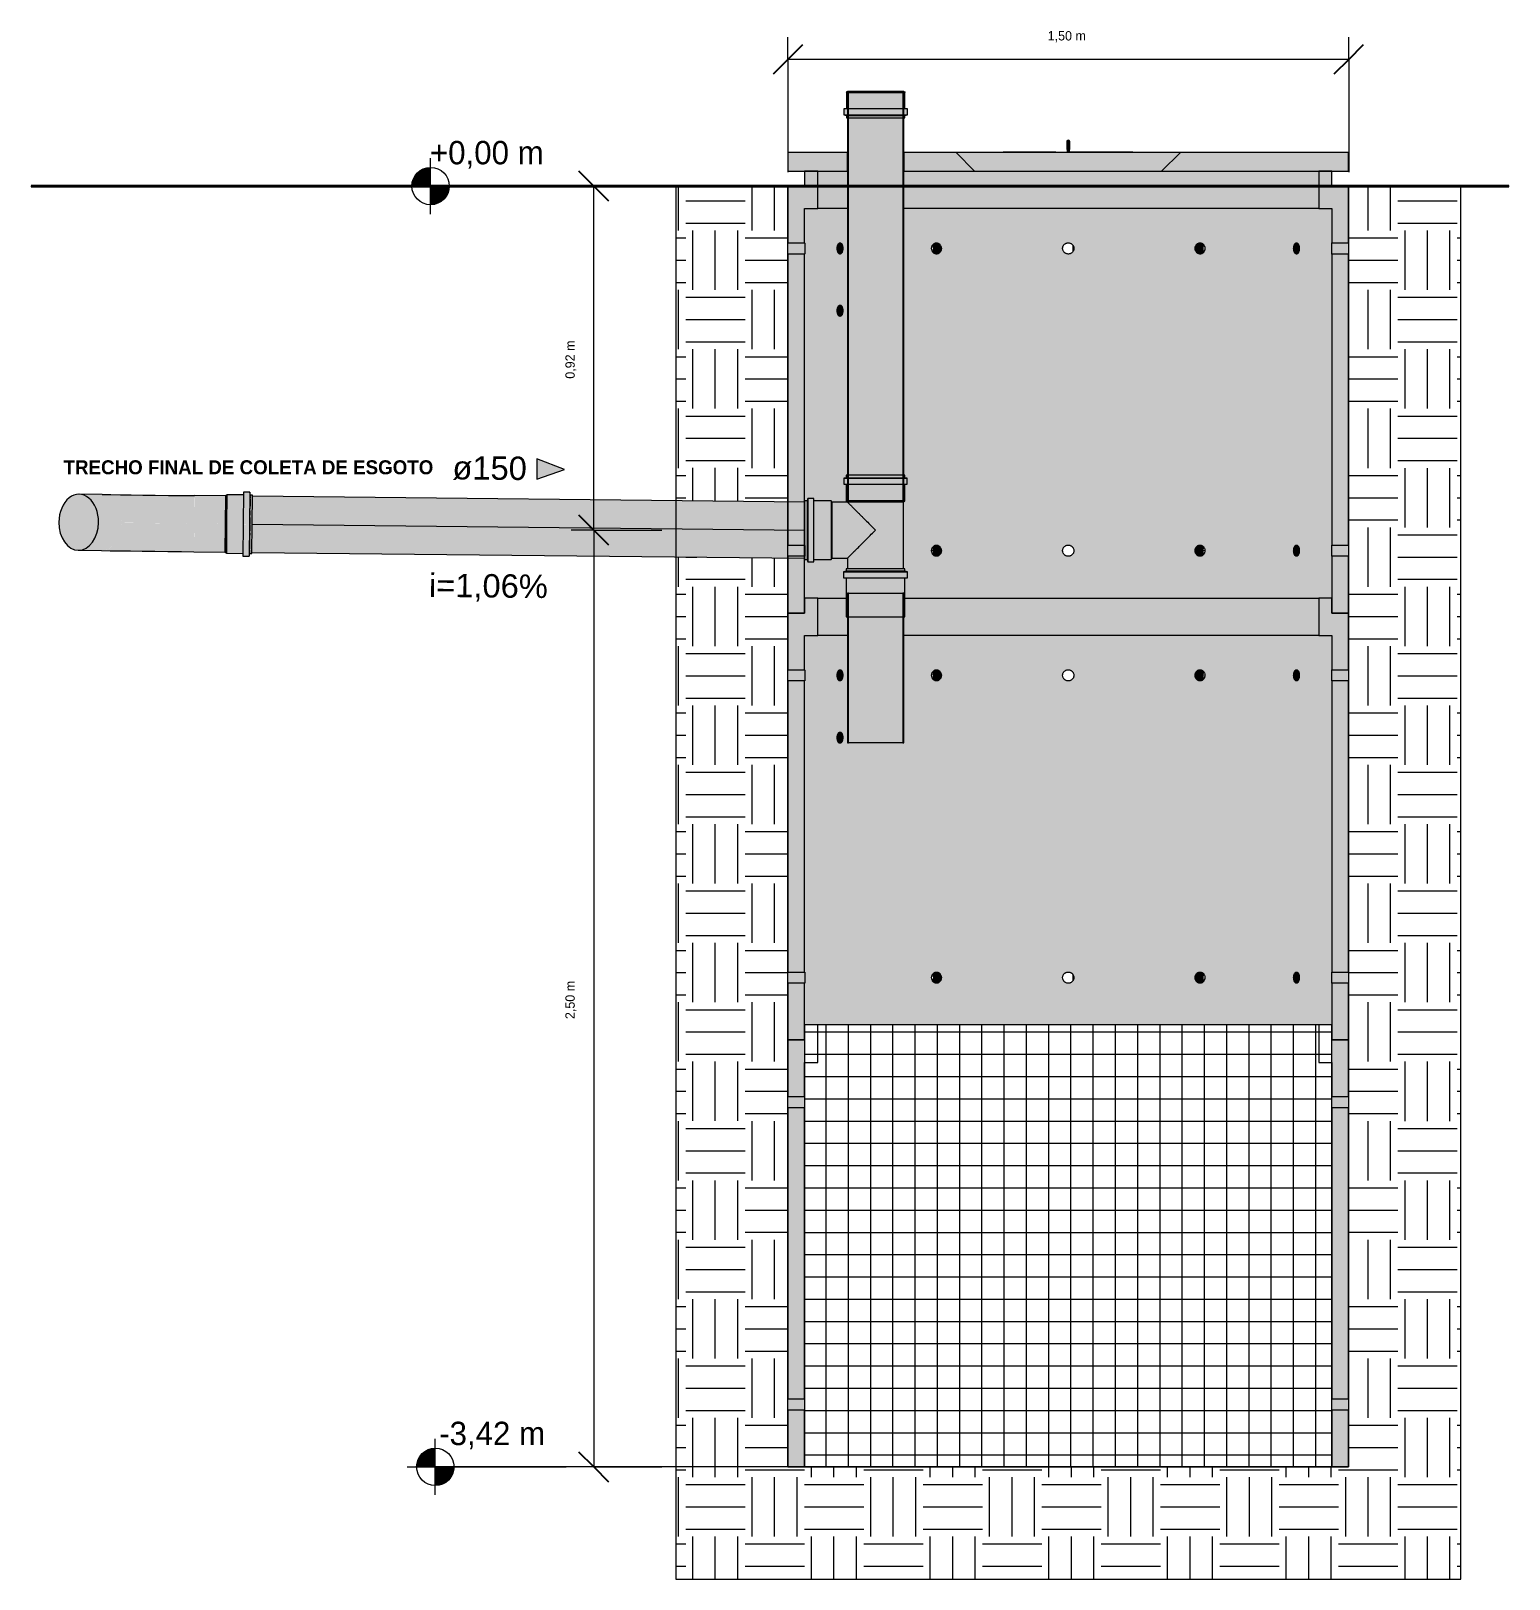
# Model space of a CAD drawing. Header units: metres. Extents: x 1.1 to 88.1, y -3.7 to 23.8.
# Drawn here: x 69.338 to 73.292, y -3.725 to 0.415 of the extents above; entities that cross this region are included whole.
import ezdxf

# ---------------------------------------------------------------- set-up
doc = ezdxf.new("R2010")
doc.units = ezdxf.units.M
doc.linetypes.add('IMPORT-DASHED2 _4_', pattern=[0.375, 0.25, -0.125])
doc.layers.add('1095_ARQ_BASE_dwg', color=7, linetype='Continuous', lineweight=5, true_color=0x767676)
for name, color, linetype, lineweight in [('A-ANNO-DIMS', 7, 'Continuous', 5), ('A-ANNO-DIMS-25', 7, 'Continuous', 5), ('A-GENM', 7, 'Continuous', 5), ('G-ANNO-DIMS', 7, 'Continuous', 5), ('G-ANNO-TEXT', 7, 'Continuous', 5), ('KIRYA - PAREDE', 7, 'Continuous', 40), ('KIRYA - PISO', 7, 'Continuous', 5), ('KIRYA - PROJEÇÃO', 7, 'IMPORT-DASHED2 _4_', 5), ('P-PIPE', 7, 'Continuous', 5), ('P-PIPE-CNTR', 7, 'Continuous', 5), ('P-PIPE-IDEN', 7, 'Continuous', 5), ('P-SANR-FIXT', 7, 'Continuous', 5), ('VEGETAÇÃO', 7, 'Continuous', 5)]:
    doc.layers.add(name, color=color, linetype=linetype, lineweight=lineweight)
doc.styles.add('Arial_3', font='arial.ttf', dxfattribs={"height": 0.0625})
doc.styles.add('Century Gothic_2', font='GOTHIC.TTF', dxfattribs={"height": 0.025})
doc.styles.add('Century Gothic_4', font='GOTHIC.TTF', dxfattribs={"height": 0.0625})
doc.styles.add('Century Gothic_B_1', font='GOTHICB.TTF', dxfattribs={"height": 0.0375})
doc.dimstyles.new('Setores_1_mm', dxfattribs={"dimscale": 0.3048, "dimtxt": 0.026104, "dimasz": 0.260417, "dimexe": 0.19685, "dimexo": 0.123031, "dimgap": 0.143537, "dimtad": 1, "dimrnd": 0.01, "dimzin": 0, "dimdsep": 46, "dimtxsty": 'Century Gothic_2', "dimblk1": 'OBLIQUE', "dimblk2": 'OBLIQUE', "dimsah": 1, "dimcen": 0.09, "dimazin": 0, "dimtfac": 1, "dimtdec": 4, "dimtix": 1, "dimtmove": 0, "dimatfit": 3, "dimfxl": 1, "dimtvp": 1, "dimtolj": 1, "dimtzin": 0, "dimarcsym": 2})

msp = doc.modelspace()

# ---------------------------------------------------------------- texts
at = {"layer": 'G-ANNO-DIMS', "char_height": 0.0625, "attachment_point": 1, "line_spacing_factor": 0.984502, "style": 'Century Gothic_4'}
for s, insert, width in [('+0,00 m', (70.4052, 0.1207), 0.385274), ('-3,42 m', (70.4299, -3.3043), 0.3563)]:
    msp.add_mtext(s, dxfattribs=dict(at, insert=insert, width=width))
at = {"layer": 'G-ANNO-TEXT', "color": 1, "true_color": 0xff0000, "insert": (69.4252, -0.7332), "char_height": 0.0375, "width": 1.180485, "attachment_point": 1, "style": 'Century Gothic_B_1'}
msp.add_mtext('TRECHO FINAL DE COLETA DE ESGOTO ', dxfattribs=at)
at = {"layer": 'P-PIPE-IDEN', "char_height": 0.0625, "attachment_point": 1, "rotation": 359.3948, "style": 'Arial_3'}
for s, insert, width in [('ø150', (70.4658, -0.7216), 0.238502), ('i=1,06%', (70.403, -1.0359), 0.382806)]:
    msp.add_mtext(s, dxfattribs=dict(at, insert=insert, width=width))

# ---------------------------------------------------------------- blocks, each defined once
blk = doc.blocks.new('Tampa de concreto com inspeção - Tampa de concreto com inspeção-4043430-FF')
at = {"layer": 'A-GENM', "true_color": 0xb7bab8}
h = blk.add_hatch(color=9, dxfattribs=at)
h.paths.add_polyline_path([(10.7009, 0.04), (10.7535, 0.04), (10.7535, 0.09), (10.3035, 0.09), (10.2532, 0.04), (10.6882, 0.04)])
h.paths.add_polyline_path([(9.4135, 0.04), (9.4135, 0.09), (9.2535, 0.09), (9.2535, 0.04)])
h.paths.add_polyline_path([(9.5635, 0.04), (9.7532, 0.04), (9.7035, 0.09), (9.5635, 0.09)])
blk.add_hatch(color=9, dxfattribs=at).paths.add_polyline_path([(10.2532, 0.04), (10.3035, 0.09), (9.7035, 0.09), (9.7532, 0.04), (10.1941, 0.04)])
at = {"layer": 'A-GENM', "true_color": 0x7f7f7f}
for points in [[(10.0035, 0.117), (10.0065, 0.12), (10.0035, 0.123), (10.0005, 0.12)], [(10.0014, 0.09), (10.0015, 0.09), (10.0015, 0.092), (10.0035, 0.0922), (10.0035, 0.0975), (10.0005, 0.0975), (10.0006, 0.09), (10.0009, 0.09)], [(10.0065, 0.0975), (10.0064, 0.105), (10.0062, 0.1196), (10.0058, 0.1176), (10.0035, 0.1168), (10.0035, 0.0975), (10.0064, 0.0975)], [(10.0041, 0.092), (10.0065, 0.0922), (10.0064, 0.0975), (10.0035, 0.0975), (10.0035, 0.092)]]:
    blk.add_hatch(color=8, dxfattribs=at).paths.add_polyline_path(points)
h = blk.add_hatch(color=8, dxfattribs=at)
h.paths.add_polyline_path([(10.0005, 0.0975), (10.0035, 0.0975), (10.0035, 0.1164), (10.0012, 0.1181), (10.0009, 0.1185), (10.0007, 0.1196), (10.0006, 0.1113), (10.0006, 0.0976)])
h.paths.add_polyline_path([(10.0035, 0.1164), (10.0035, 0.117), (10.0029, 0.117), (10.0032, 0.1167)])
at = {"layer": 'A-GENM', "color": 253, "true_color": 0xaaaaaa}
for p, q in [((9.4135, 0.09), (9.2535, 0.09)), ((9.2535, 0.09), (9.2535, 0.04)), ((9.4135, 0.04), (9.4135, 0.09)), ((9.7035, 0.09), (9.5635, 0.09)), ((9.5635, 0.09), (9.5635, 0.04)), ((10.3035, 0.09), (9.7035, 0.09)), ((9.7035, 0.09), (9.7532, 0.04)), ((9.7532, 0.04), (9.7035, 0.09)), ((10.0005, 0.0975), (10.0005, 0.09)), ((10.0065, 0.09), (10.0065, 0.0975)), ((10.2532, 0.04), (10.3035, 0.09)), ((10.3035, 0.09), (10.2532, 0.04)), ((10.7535, 0.09), (10.3035, 0.09)), ((10.7535, 0.04), (10.7535, 0.09)), ((9.2535, 0.04), (9.4135, 0.04)), ((9.5635, 0.04), (9.7532, 0.04)), ((9.7532, 0.04), (10.2532, 0.04)), ((10.2532, 0.04), (10.7535, 0.04))]:
    blk.add_line(p, q, dxfattribs=at)
at = {"layer": 'A-GENM', "color": 253, "true_color": 0xaaaaaa, "flags": 128}
for points in [[(10.0005, 0.12), (10.0019, 0.1225), (10.0035, 0.123)], [(10.0005, 0.0975), (10.0005, 0.1067), (10.0005, 0.1142), (10.0005, 0.1189), (10.0005, 0.12)], [(10.0035, 0.123), (10.0061, 0.1216), (10.0065, 0.12)], [(10.0065, 0.12), (10.0065, 0.1181), (10.0065, 0.1125), (10.0065, 0.1044), (10.0065, 0.0975)]]:
    blk.add_lwpolyline(points, dxfattribs=at)
at = {"layer": 'A-GENM', "color": 253, "true_color": 0xaaaaaa}
for start, end in [(90, 270), (270, 90)]:
    blk.add_arc((10.0035, 0.12), 0.003, start, end, dxfattribs=at)
blk = doc.blocks.new('Anél de concreto PERFURADO - Anél de concreto PERFURADO-4043431-FF')
at = {"layer": 'A-GENM', "true_color": 0xb7bab8}
h = blk.add_hatch(color=9, dxfattribs=at)
h.paths.add_polyline_path([(9.2535, -2.2833), (9.2985, -2.2833), (9.2985, -2.1317), (9.2535, -2.1317), (9.2535, -2.2393)])
h.paths.add_polyline_path([(10.7491, -2.2833), (10.7535, -2.2833), (10.7535, -2.1317), (10.7085, -2.1317), (10.7085, -2.2833), (10.7476, -2.2833)])
h.paths.add_polyline_path([(9.2902, -2.1017), (9.2985, -2.1017), (9.2985, -1.3233), (9.2535, -1.3233), (9.2535, -2.1017), (9.2676, -2.1017)])
h.paths.add_polyline_path([(10.7085, -2.1017), (10.7535, -2.1017), (10.7535, -1.3233), (10.7085, -1.3233), (10.7085, -1.9728)])
h.paths.add_polyline_path([(9.2545, -1.2933), (9.2985, -1.2933), (9.2985, -1.2017), (9.3335, -1.2017), (9.3335, -1.1017), (9.2985, -1.1017), (9.2985, -1.1417), (9.2535, -1.1417), (9.2535, -1.2933)])
h.paths.add_polyline_path([(10.7448, -1.2933), (10.7535, -1.2933), (10.7535, -1.1417), (10.7085, -1.1417), (10.7084, -1.1017), (10.6735, -1.1017), (10.6735, -1.2017), (10.7085, -1.2017), (10.7085, -1.2933), (10.7403, -1.2933)])
h = blk.add_hatch(color=9, dxfattribs=at)
h.paths.add_polyline_path([(9.3398, -1.2017), (9.4135, -1.2017), (9.4135, -1.1515), (9.4098, -1.1515), (9.4098, -1.1017), (9.3335, -1.1017), (9.3335, -1.2017), (9.3388, -1.2017)])
h.paths.add_polyline_path([(9.5744, -1.2017), (10.6735, -1.2017), (10.6735, -1.1017), (9.5663, -1.1017), (9.5663, -1.1515), (9.5635, -1.1515), (9.5635, -1.2017)])
h = blk.add_hatch(color=9, dxfattribs=at)
h.paths.add_polyline_path([(9.2985, -2.2433), (10.7085, -2.2433), (10.7084, -1.2017), (9.5635, -1.2017), (9.5635, -1.489), (9.4135, -1.489), (9.4135, -1.2017), (9.2985, -1.2017), (9.2985, -2.2393)])
h.paths.add_polyline_path([(10.6128, -2.1314), (10.6103, -2.1296), (10.608, -2.1254), (10.6069, -2.1218), (10.6064, -2.1167), (10.6069, -2.1115), (10.6083, -2.107), (10.6103, -2.1037), (10.6128, -2.1019), (10.6154, -2.1019), (10.6178, -2.1037), (10.6198, -2.107), (10.6211, -2.1125), (10.6214, -2.1167), (10.6208, -2.1227), (10.6195, -2.1267), (10.6178, -2.1296), (10.6154, -2.1314), (10.6141, -2.1314)])
h.paths.add_polyline_path([(10.0009, -2.1314), (9.996, -2.1296), (9.992, -2.1262), (9.9894, -2.1218), (9.9885, -2.1167), (9.9895, -2.1114), (9.9921, -2.107), (9.996, -2.1037), (10.0009, -2.1019), (10.0061, -2.1019), (10.011, -2.1037), (10.015, -2.107), (10.0176, -2.1115), (10.0185, -2.1167), (10.0176, -2.1218), (10.015, -2.1263), (10.011, -2.1296), (10.0061, -2.1314), (10.0035, -2.1314)])
h.paths.add_polyline_path([(9.6488, -2.1314), (9.6446, -2.1296), (9.6411, -2.1263), (9.6389, -2.1218), (9.6382, -2.116), (9.6389, -2.1115), (9.6411, -2.107), (9.6446, -2.1037), (9.6488, -2.1019), (9.6533, -2.1019), (9.6576, -2.1037), (9.661, -2.107), (9.6634, -2.1123), (9.6641, -2.1167), (9.6633, -2.1218), (9.661, -2.1263), (9.6576, -2.1296), (9.6533, -2.1314), (9.651, -2.1314)])
h.paths.add_polyline_path([(10.3538, -2.1314), (10.3495, -2.1296), (10.3459, -2.1259), (10.3438, -2.1218), (10.343, -2.1167), (10.3438, -2.1115), (10.346, -2.107), (10.3495, -2.1037), (10.3538, -2.1019), (10.3583, -2.1019), (10.3625, -2.1037), (10.3659, -2.107), (10.3682, -2.1115), (10.369, -2.1167), (10.3682, -2.1218), (10.3658, -2.1264), (10.3625, -2.1296), (10.3583, -2.1314), (10.356, -2.1314)])
h.paths.add_polyline_path([(9.3917, -1.4898), (9.3893, -1.488), (9.3873, -1.4846), (9.3861, -1.4801), (9.3856, -1.475), (9.3861, -1.4699), (9.3873, -1.4653), (9.3893, -1.462), (9.3917, -1.4602), (9.3943, -1.4602), (9.3968, -1.462), (9.3988, -1.4654), (9.4002, -1.4699), (9.4006, -1.475), (9.4002, -1.4801), (9.3988, -1.4846), (9.3968, -1.488), (9.3943, -1.4898), (9.393, -1.4898)])
h.paths.add_polyline_path([(9.3968, -1.3213), (9.3943, -1.3231), (9.3917, -1.3231), (9.3893, -1.3213), (9.3873, -1.318), (9.3861, -1.3135), (9.3858, -1.3067), (9.3861, -1.3032), (9.3876, -1.2983), (9.3893, -1.2953), (9.3917, -1.2936), (9.3943, -1.2936), (9.3968, -1.2953), (9.3991, -1.2996), (9.4002, -1.3032), (9.4006, -1.3083), (9.4002, -1.3135), (9.3988, -1.318)])
h.paths.add_polyline_path([(10.6128, -1.3231), (10.6103, -1.3213), (10.6083, -1.318), (10.6068, -1.3124), (10.6064, -1.3083), (10.6069, -1.3032), (10.6083, -1.2987), (10.6103, -1.2953), (10.6128, -1.2936), (10.6154, -1.2936), (10.6178, -1.2953), (10.6198, -1.2987), (10.621, -1.3032), (10.6213, -1.3067), (10.6214, -1.3083), (10.621, -1.3135), (10.6198, -1.318), (10.6178, -1.3213), (10.6154, -1.3231)])
h.paths.add_polyline_path([(10.011, -1.2953), (10.011, -1.2953), (10.0151, -1.2017)])
h.paths.add_polyline_path([(10.0009, -1.3231), (9.996, -1.3213), (9.9921, -1.318), (9.9894, -1.3135), (9.9885, -1.3083), (9.9894, -1.3032), (9.9921, -1.2987), (9.996, -1.2953), (10.0009, -1.2936), (10.0061, -1.2936), (10.011, -1.2953), (10.0151, -1.2987), (10.0176, -1.3032), (10.0185, -1.3083), (10.0176, -1.3135), (10.015, -1.318), (10.011, -1.3213), (10.0061, -1.3231), (10.0035, -1.3231)])
h.paths.add_polyline_path([(9.6488, -1.3231), (9.6446, -1.3213), (9.6411, -1.318), (9.6389, -1.3135), (9.6382, -1.3076), (9.6389, -1.3032), (9.6412, -1.2986), (9.6446, -1.2953), (9.6488, -1.2936), (9.6533, -1.2936), (9.6576, -1.2953), (9.6612, -1.299), (9.6633, -1.3032), (9.6641, -1.3083), (9.6633, -1.3135), (9.661, -1.318), (9.6576, -1.3213), (9.6533, -1.3231)])
h.paths.add_polyline_path([(10.3538, -1.3231), (10.3495, -1.3213), (10.346, -1.318), (10.3438, -1.3135), (10.343, -1.3083), (10.3438, -1.3032), (10.346, -1.2987), (10.3495, -1.2953), (10.3538, -1.2936), (10.3583, -1.2936), (10.3625, -1.2953), (10.3659, -1.2987), (10.3682, -1.3032), (10.369, -1.3083), (10.3682, -1.3135), (10.3659, -1.318), (10.3625, -1.3213), (10.3583, -1.3231)])
h = blk.add_hatch(color=9, dxfattribs=at)
h.paths.add_polyline_path([(9.2987, -1.3083), (9.2985, -1.2933), (9.2535, -1.2934), (9.2537, -1.2948), (9.254, -1.305), (9.254, -1.3083), (9.2987, -1.3083)])
h.paths.add_polyline_path([(10.7084, -1.3083), (10.7531, -1.3083), (10.7533, -1.2948), (10.7532, -1.2933), (10.7085, -1.2933), (10.7084, -1.3067)])
h = blk.add_hatch(color=9, dxfattribs=at)
h.paths.add_polyline_path([(9.2544, -1.3233), (9.2985, -1.3233), (9.2987, -1.3083), (9.254, -1.3083), (9.2537, -1.3218), (9.2539, -1.3233), (9.2541, -1.3233)])
h.paths.add_polyline_path([(10.7503, -1.3233), (10.7535, -1.3233), (10.7533, -1.3218), (10.7531, -1.3117), (10.753, -1.3083), (10.7084, -1.3083), (10.7085, -1.3233), (10.75, -1.3233)])
for points in [[(9.4006, -1.3083), (9.4002, -1.3032), (9.3988, -1.2987), (9.3968, -1.2953), (9.3943, -1.2936), (9.3916, -1.2936), (9.3891, -1.2957), (9.3873, -1.2987), (9.3861, -1.3032), (9.3856, -1.3083), (9.4002, -1.3083)], [(9.3917, -1.3231), (9.3943, -1.3231), (9.3968, -1.3213), (9.3991, -1.3171), (9.4002, -1.3135), (9.4006, -1.3083), (9.3856, -1.3083), (9.3861, -1.3135), (9.3876, -1.3184), (9.3893, -1.3213), (9.3917, -1.3231)], [(9.6446, -1.3083), (9.6641, -1.3083), (9.6633, -1.3032), (9.661, -1.2987), (9.6576, -1.2953), (9.6533, -1.2936), (9.6483, -1.2938), (9.6446, -1.2953), (9.6408, -1.2993), (9.6399, -1.3012), (9.6408, -1.3033), (9.6416, -1.3083), (9.6422, -1.3083)], [(9.6488, -1.3231), (9.6533, -1.3231), (9.6576, -1.3213), (9.661, -1.318), (9.6633, -1.3135), (9.6641, -1.3083), (9.6416, -1.3084), (9.6408, -1.3135), (9.6399, -1.3154), (9.6414, -1.3182), (9.6446, -1.3213), (9.6488, -1.3231)], [(10.3495, -1.3083), (10.3655, -1.3083), (10.3663, -1.3031), (10.3671, -1.3009), (10.3654, -1.2981), (10.3625, -1.2953), (10.3583, -1.2936), (10.3538, -1.2936), (10.349, -1.2959), (10.3459, -1.299), (10.3438, -1.3032), (10.343, -1.3083), (10.3488, -1.3083)], [(10.3538, -1.3231), (10.3588, -1.3229), (10.3625, -1.3213), (10.3663, -1.3173), (10.3672, -1.3154), (10.3662, -1.3134), (10.3655, -1.3083), (10.343, -1.3083), (10.3438, -1.3135), (10.346, -1.318), (10.3495, -1.3213), (10.3538, -1.3231)], [(10.608, -1.3083), (10.6214, -1.3083), (10.6206, -1.3017), (10.6195, -1.2983), (10.6178, -1.2953), (10.6154, -1.2936), (10.6128, -1.2936), (10.6103, -1.2953), (10.608, -1.2996), (10.6069, -1.3032), (10.6064, -1.3083), (10.6069, -1.3083)], [(10.6128, -1.3231), (10.6155, -1.323), (10.6178, -1.3213), (10.6199, -1.3173), (10.6211, -1.3119), (10.6214, -1.3083), (10.6064, -1.3083), (10.6069, -1.3135), (10.6083, -1.318), (10.6103, -1.3213), (10.6128, -1.3231)], [(9.3873, -1.475), (9.4006, -1.475), (9.4002, -1.4699), (9.3988, -1.4654), (9.3968, -1.462), (9.3943, -1.4602), (9.3916, -1.4603), (9.3891, -1.4623), (9.3873, -1.4654), (9.3861, -1.4699), (9.3856, -1.475), (9.3861, -1.475)], [(9.393, -1.4898), (9.3943, -1.4898), (9.3968, -1.488), (9.3988, -1.4846), (9.4002, -1.4801), (9.4006, -1.475), (9.3856, -1.475), (9.3861, -1.4801), (9.3873, -1.4846), (9.3893, -1.488), (9.3917, -1.4898)], [(9.6634, -2.1167), (9.6641, -2.1167), (9.6633, -2.1115), (9.661, -2.107), (9.6576, -2.1037), (9.6533, -2.1019), (9.6483, -2.1021), (9.6446, -2.1037), (9.6408, -2.1077), (9.6399, -2.1096), (9.6408, -2.1116), (9.6416, -2.1167), (9.6633, -2.1167)], [(10.343, -2.1167), (10.3655, -2.1166), (10.3663, -2.1115), (10.3671, -2.1093), (10.3654, -2.1064), (10.3625, -2.1037), (10.3583, -2.1019), (10.3538, -2.1019), (10.3495, -2.1037), (10.346, -2.107), (10.3438, -2.1115)], [(10.6064, -2.1167), (10.6214, -2.1167), (10.6206, -2.11), (10.6192, -2.106), (10.6178, -2.1037), (10.6154, -2.1019), (10.6128, -2.1019), (10.6103, -2.1037), (10.6083, -2.107), (10.6069, -2.1115)], [(9.6488, -2.1314), (9.6533, -2.1314), (9.6581, -2.1291), (9.6612, -2.1259), (9.6633, -2.1218), (9.6641, -2.1167), (9.6416, -2.1167), (9.6408, -2.1218), (9.6399, -2.1237), (9.6414, -2.1265), (9.6446, -2.1296), (9.6483, -2.1312)], [(10.3538, -2.1314), (10.3588, -2.1312), (10.3625, -2.1296), (10.3663, -2.1256), (10.3672, -2.1237), (10.3662, -2.1217), (10.3655, -2.1167), (10.343, -2.1167), (10.3438, -2.1218), (10.346, -2.1263), (10.3495, -2.1296), (10.3538, -2.1314)], [(10.6128, -2.1314), (10.6155, -2.1314), (10.6178, -2.1296), (10.6199, -2.1256), (10.621, -2.1218), (10.6214, -2.1167), (10.6064, -2.1167), (10.6072, -2.1227), (10.6083, -2.1263), (10.6103, -2.1296), (10.6115, -2.1305)]]:
    blk.add_hatch(color=9, dxfattribs=at).paths.add_polyline_path(points)
h = blk.add_hatch(color=9, dxfattribs=at)
h.paths.add_polyline_path([(9.254, -2.1167), (9.2987, -2.1167), (9.2985, -2.1017), (9.2535, -2.1017), (9.2537, -2.1031), (9.254, -2.1133), (9.254, -2.1166)])
h.paths.add_polyline_path([(10.7084, -2.1167), (10.7531, -2.1166), (10.7533, -2.1031), (10.7533, -2.1017), (10.7085, -2.1017), (10.7084, -2.1167)])
h = blk.add_hatch(color=9, dxfattribs=at)
h.paths.add_polyline_path([(9.2541, -2.1317), (9.2985, -2.1317), (9.2987, -2.1167), (9.254, -2.1167), (9.2537, -2.1302), (9.2539, -2.1317), (9.254, -2.1317)])
h.paths.add_polyline_path([(10.7521, -2.1317), (10.7535, -2.1316), (10.7533, -2.1302), (10.7531, -2.12), (10.7531, -2.1167), (10.7084, -2.1167), (10.7086, -2.1317), (10.75, -2.1317)])
at = {"layer": 'A-GENM', "color": 253, "true_color": 0xaaaaaa}
for p, q in [((9.3335, -1.1017), (9.2985, -1.1017)), ((9.2985, -1.1017), (9.2985, -1.1417)), ((9.3335, -1.2017), (9.3335, -1.1017)), ((9.3335, -1.1017), (9.4133, -1.1017)), ((9.5633, -1.1017), (10.6735, -1.1017)), ((10.7085, -1.1017), (10.6735, -1.1017)), ((10.6735, -1.1017), (10.6735, -1.2017)), ((10.7085, -1.1417), (10.7085, -1.1017)), ((9.2985, -1.1417), (9.2535, -1.1417)), ((9.2535, -1.1417), (9.2535, -1.2933)), ((10.7535, -1.1417), (10.7085, -1.1417)), ((10.7535, -1.2933), (10.7535, -1.1417)), ((9.2985, -1.2933), (9.2985, -1.2017)), ((9.2985, -1.2017), (9.3335, -1.2017)), ((9.4133, -1.2017), (9.3335, -1.2017)), ((10.6735, -1.2017), (9.5633, -1.2017)), ((10.6735, -1.2017), (10.7085, -1.2017)), ((10.7085, -1.2017), (10.7085, -1.2933)), ((9.2535, -1.2933), (9.2985, -1.2933)), ((9.2535, -1.3233), (9.2535, -2.1017)), ((9.2985, -1.3233), (9.2535, -1.3233)), ((9.2985, -2.1017), (9.2985, -1.3233)), ((10.7085, -1.2933), (10.7535, -1.2933)), ((10.7535, -1.3233), (10.7085, -1.3233)), ((10.7085, -1.3233), (10.7085, -2.1017)), ((10.7535, -2.1017), (10.7535, -1.3233)), ((9.2535, -2.1017), (9.2985, -2.1017)), ((10.7085, -2.1017), (10.7535, -2.1017)), ((9.2985, -2.1317), (9.2535, -2.1317)), ((9.2535, -2.1317), (9.2535, -2.2833)), ((9.2985, -2.2833), (9.2985, -2.1317)), ((10.7535, -2.1317), (10.7085, -2.1317)), ((10.7085, -2.1317), (10.7085, -2.2833)), ((10.7535, -2.2833), (10.7535, -2.1317)), ((9.2535, -2.2833), (9.2985, -2.2833)), ((10.7085, -2.2833), (10.7535, -2.2833))]:
    blk.add_line(p, q, dxfattribs=at)
for points, knots in [([(9.2985, -1.2933), (9.2985, -1.2933), (9.2985, -1.2936), (9.2986, -1.2947), (9.2986, -1.2965), (9.2986, -1.2993), (9.2987, -1.3033), (9.2987, -1.3066), (9.2987, -1.3083)], [0, 0, 0, 0, 0.142857, 0.285714, 0.428571, 0.571429, 0.785714, 1, 1, 1, 1]), ([(9.2987, -1.3083), (9.2987, -1.3095), (9.2987, -1.3117), (9.2987, -1.3149), (9.2986, -1.3178), (9.2986, -1.3205), (9.2986, -1.3228), (9.2985, -1.3233), (9.2985, -1.3233)], [0, 0, 0, 0, 0.142857, 0.285714, 0.428571, 0.571429, 0.785714, 1, 1, 1, 1]), ([(9.3856, -1.3083), (9.3856, -1.3074), (9.3857, -1.3057), (9.386, -1.3032), (9.3866, -1.3008), (9.3873, -1.2986), (9.3882, -1.2968), (9.3893, -1.2953), (9.3904, -1.2942), (9.3918, -1.2934), (9.3933, -1.2932), (9.3949, -1.2937), (9.3963, -1.2947), (9.3972, -1.2958), (9.3979, -1.2968), (9.3985, -1.298), (9.3992, -1.2996), (9.4003, -1.3029), (9.4006, -1.3061), (9.4006, -1.3083)], [0, 0, 0, 0, 0.055556, 0.111111, 0.166667, 0.222222, 0.277778, 0.333333, 0.388889, 0.444444, 0.513889, 0.583333, 0.652778, 0.6875, 0.722222, 0.756944, 0.791667, 0.861111, 1, 1, 1, 1]), ([(9.4006, -1.3083), (9.4006, -1.3101), (9.4004, -1.3127), (9.3996, -1.3159), (9.3989, -1.318), (9.3979, -1.3199), (9.3968, -1.3214), (9.3956, -1.3225), (9.3942, -1.3232), (9.3927, -1.3234), (9.3911, -1.3229), (9.3898, -1.3219), (9.3889, -1.3208), (9.3882, -1.3198), (9.3876, -1.3187), (9.387, -1.3171), (9.386, -1.3137), (9.3856, -1.3106), (9.3856, -1.3083)], [0, 0, 0, 0, 0.111111, 0.166667, 0.222222, 0.277778, 0.333333, 0.388889, 0.444444, 0.513889, 0.583333, 0.652778, 0.6875, 0.722222, 0.756944, 0.791667, 0.861111, 1, 1, 1, 1]), ([(9.6381, -1.3083), (9.6381, -1.3074), (9.6383, -1.3057), (9.6388, -1.3032), (9.6398, -1.3008), (9.6411, -1.2986), (9.6427, -1.2968), (9.6445, -1.2953), (9.6466, -1.2942), (9.649, -1.2934), (9.6516, -1.2932), (9.6544, -1.2937), (9.6567, -1.2947), (9.6583, -1.2958), (9.6594, -1.2968), (9.6605, -1.298), (9.6617, -1.2996), (9.6635, -1.3029), (9.6641, -1.3061), (9.6641, -1.3083)], [0, 0, 0, 0, 0.055556, 0.111111, 0.166667, 0.222222, 0.277778, 0.333333, 0.388889, 0.444444, 0.513889, 0.583333, 0.652778, 0.6875, 0.722222, 0.756944, 0.791667, 0.861111, 1, 1, 1, 1]), ([(9.6641, -1.3083), (9.6641, -1.3101), (9.6637, -1.3127), (9.6624, -1.3159), (9.6611, -1.318), (9.6595, -1.3199), (9.6576, -1.3214), (9.6555, -1.3225), (9.6531, -1.3232), (9.6505, -1.3234), (9.6477, -1.3229), (9.6454, -1.3219), (9.6438, -1.3208), (9.6427, -1.3198), (9.6417, -1.3187), (9.6405, -1.3171), (9.6387, -1.3137), (9.6381, -1.3106), (9.6381, -1.3083)], [0, 0, 0, 0, 0.111111, 0.166667, 0.222222, 0.277778, 0.333333, 0.388889, 0.444444, 0.513889, 0.583333, 0.652778, 0.6875, 0.722222, 0.756944, 0.791667, 0.861111, 1, 1, 1, 1]), ([(9.9885, -1.3083), (9.9885, -1.3074), (9.9887, -1.3057), (9.9894, -1.3032), (9.9905, -1.3008), (9.992, -1.2986), (9.9939, -1.2968), (9.996, -1.2953), (9.9984, -1.2942), (10.0011, -1.2934), (10.0042, -1.2932), (10.0074, -1.2937), (10.01, -1.2947), (10.0119, -1.2958), (10.0132, -1.2968), (10.0144, -1.298), (10.0158, -1.2996), (10.0178, -1.3029), (10.0185, -1.3061), (10.0185, -1.3083)], [0, 0, 0, 0, 0.055556, 0.111111, 0.166667, 0.222222, 0.277778, 0.333333, 0.388889, 0.444444, 0.513889, 0.583333, 0.652778, 0.6875, 0.722222, 0.756944, 0.791667, 0.861111, 1, 1, 1, 1]), ([(10.0185, -1.3083), (10.0185, -1.3101), (10.0181, -1.3127), (10.0166, -1.3159), (10.0151, -1.318), (10.0132, -1.3199), (10.0111, -1.3214), (10.0087, -1.3225), (10.006, -1.3232), (10.0029, -1.3234), (9.9997, -1.3229), (9.997, -1.3219), (9.9952, -1.3208), (9.9939, -1.3198), (9.9927, -1.3187), (9.9913, -1.3171), (9.9892, -1.3137), (9.9886, -1.3106), (9.9885, -1.3083)], [0, 0, 0, 0, 0.111111, 0.166667, 0.222222, 0.277778, 0.333333, 0.388889, 0.444444, 0.513889, 0.583333, 0.652778, 0.6875, 0.722222, 0.756944, 0.791667, 0.861111, 1, 1, 1, 1]), ([(10.343, -1.3083), (10.343, -1.3074), (10.3431, -1.3057), (10.3437, -1.3032), (10.3447, -1.3008), (10.346, -1.2986), (10.3476, -1.2968), (10.3495, -1.2953), (10.3516, -1.2942), (10.354, -1.2934), (10.3566, -1.2932), (10.3594, -1.2937), (10.3617, -1.2947), (10.3632, -1.2958), (10.3644, -1.2968), (10.3654, -1.298), (10.3666, -1.2996), (10.3683, -1.3029), (10.3689, -1.3061), (10.369, -1.3083)], [0, 0, 0, 0, 0.055556, 0.111111, 0.166667, 0.222222, 0.277778, 0.333333, 0.388889, 0.444444, 0.513889, 0.583333, 0.652778, 0.6875, 0.722222, 0.756944, 0.791667, 0.861111, 1, 1, 1, 1]), ([(10.369, -1.3083), (10.3689, -1.3101), (10.3686, -1.3127), (10.3673, -1.3159), (10.366, -1.318), (10.3644, -1.3199), (10.3626, -1.3214), (10.3605, -1.3225), (10.3581, -1.3232), (10.3555, -1.3234), (10.3527, -1.3229), (10.3504, -1.3219), (10.3488, -1.3208), (10.3476, -1.3198), (10.3466, -1.3187), (10.3454, -1.3171), (10.3436, -1.3137), (10.343, -1.3106), (10.343, -1.3083)], [0, 0, 0, 0, 0.111111, 0.166667, 0.222222, 0.277778, 0.333333, 0.388889, 0.444444, 0.513889, 0.583333, 0.652778, 0.6875, 0.722222, 0.756944, 0.791667, 0.861111, 1, 1, 1, 1]), ([(10.6064, -1.3083), (10.6065, -1.3074), (10.6065, -1.3057), (10.6069, -1.3032), (10.6075, -1.3008), (10.6082, -1.2986), (10.6092, -1.2968), (10.6103, -1.2953), (10.6115, -1.2942), (10.6129, -1.2934), (10.6144, -1.2932), (10.616, -1.2937), (10.6173, -1.2947), (10.6182, -1.2958), (10.6189, -1.2968), (10.6195, -1.298), (10.6201, -1.2996), (10.6211, -1.3029), (10.6214, -1.3061), (10.6214, -1.3083)], [0, 0, 0, 0, 0.055556, 0.111111, 0.166667, 0.222222, 0.277778, 0.333333, 0.388889, 0.444444, 0.513889, 0.583333, 0.652778, 0.6875, 0.722222, 0.756944, 0.791667, 0.861111, 1, 1, 1, 1]), ([(10.6214, -1.3083), (10.6214, -1.3101), (10.6212, -1.3127), (10.6205, -1.3159), (10.6198, -1.318), (10.6189, -1.3199), (10.6178, -1.3214), (10.6166, -1.3225), (10.6153, -1.3232), (10.6138, -1.3234), (10.6121, -1.3229), (10.6108, -1.3219), (10.6099, -1.3208), (10.6092, -1.3198), (10.6086, -1.3187), (10.6079, -1.3171), (10.6068, -1.3137), (10.6065, -1.3106), (10.6064, -1.3083)], [0, 0, 0, 0, 0.111111, 0.166667, 0.222222, 0.277778, 0.333333, 0.388889, 0.444444, 0.513889, 0.583333, 0.652778, 0.6875, 0.722222, 0.756944, 0.791667, 0.861111, 1, 1, 1, 1]), ([(10.7084, -1.3083), (10.7084, -1.3072), (10.7084, -1.305), (10.7084, -1.3018), (10.7084, -1.2989), (10.7085, -1.2961), (10.7085, -1.2939), (10.7085, -1.2933), (10.7085, -1.2933)], [0, 0, 0, 0, 0.142857, 0.285714, 0.428571, 0.571429, 0.785714, 1, 1, 1, 1]), ([(10.7085, -1.3233), (10.7085, -1.3233), (10.7085, -1.3231), (10.7085, -1.322), (10.7085, -1.3201), (10.7084, -1.3174), (10.7084, -1.3134), (10.7084, -1.31), (10.7084, -1.3083)], [0, 0, 0, 0, 0.142857, 0.285714, 0.428571, 0.571429, 0.785714, 1, 1, 1, 1]), ([(9.3856, -1.475), (9.3856, -1.4741), (9.3857, -1.4723), (9.386, -1.4698), (9.3866, -1.4675), (9.3873, -1.4653), (9.3882, -1.4634), (9.3893, -1.4619), (9.3904, -1.4608), (9.3918, -1.4601), (9.3933, -1.4599), (9.3949, -1.4604), (9.3963, -1.4614), (9.3972, -1.4625), (9.3979, -1.4635), (9.3985, -1.4646), (9.3992, -1.4662), (9.4003, -1.4696), (9.4006, -1.4727), (9.4006, -1.475)], [0, 0, 0, 0, 0.055556, 0.111111, 0.166667, 0.222222, 0.277778, 0.333333, 0.388889, 0.444444, 0.513889, 0.583333, 0.652778, 0.6875, 0.722222, 0.756944, 0.791667, 0.861111, 1, 1, 1, 1]), ([(9.4006, -1.475), (9.4006, -1.4768), (9.4004, -1.4793), (9.3996, -1.4825), (9.3989, -1.4847), (9.3979, -1.4865), (9.3968, -1.4881), (9.3956, -1.4891), (9.3942, -1.4899), (9.3927, -1.4901), (9.3911, -1.4896), (9.3898, -1.4886), (9.3889, -1.4875), (9.3882, -1.4865), (9.3876, -1.4854), (9.387, -1.4838), (9.386, -1.4804), (9.3856, -1.4773), (9.3856, -1.475)], [0, 0, 0, 0, 0.111111, 0.166667, 0.222222, 0.277778, 0.333333, 0.388889, 0.444444, 0.513889, 0.583333, 0.652778, 0.6875, 0.722222, 0.756944, 0.791667, 0.861111, 1, 1, 1, 1]), ([(9.2985, -2.1017), (9.2985, -2.1017), (9.2985, -2.1019), (9.2986, -2.103), (9.2986, -2.1048), (9.2986, -2.1076), (9.2987, -2.1116), (9.2987, -2.1149), (9.2987, -2.1167)], [0, 0, 0, 0, 0.142857, 0.285714, 0.428571, 0.571429, 0.785714, 1, 1, 1, 1]), ([(9.6381, -2.1167), (9.6381, -2.1157), (9.6383, -2.114), (9.6388, -2.1115), (9.6398, -2.1091), (9.6411, -2.107), (9.6427, -2.1051), (9.6445, -2.1036), (9.6466, -2.1025), (9.649, -2.1017), (9.6516, -2.1016), (9.6544, -2.102), (9.6567, -2.1031), (9.6583, -2.1041), (9.6594, -2.1051), (9.6605, -2.1063), (9.6617, -2.1079), (9.6635, -2.1113), (9.6641, -2.1144), (9.6641, -2.1167)], [0, 0, 0, 0, 0.055556, 0.111111, 0.166667, 0.222222, 0.277778, 0.333333, 0.388889, 0.444444, 0.513889, 0.583333, 0.652778, 0.6875, 0.722222, 0.756944, 0.791667, 0.861111, 1, 1, 1, 1]), ([(9.9885, -2.1167), (9.9885, -2.1157), (9.9887, -2.114), (9.9894, -2.1115), (9.9905, -2.1091), (9.992, -2.107), (9.9939, -2.1051), (9.996, -2.1036), (9.9984, -2.1025), (10.0011, -2.1017), (10.0042, -2.1016), (10.0074, -2.102), (10.01, -2.1031), (10.0119, -2.1041), (10.0132, -2.1051), (10.0144, -2.1063), (10.0158, -2.1079), (10.0178, -2.1113), (10.0185, -2.1144), (10.0185, -2.1167)], [0, 0, 0, 0, 0.055556, 0.111111, 0.166667, 0.222222, 0.277778, 0.333333, 0.388889, 0.444444, 0.513889, 0.583333, 0.652778, 0.6875, 0.722222, 0.756944, 0.791667, 0.861111, 1, 1, 1, 1]), ([(10.343, -2.1167), (10.343, -2.1157), (10.3431, -2.114), (10.3437, -2.1115), (10.3447, -2.1091), (10.346, -2.107), (10.3476, -2.1051), (10.3495, -2.1036), (10.3516, -2.1025), (10.354, -2.1017), (10.3566, -2.1016), (10.3594, -2.102), (10.3617, -2.1031), (10.3632, -2.1041), (10.3644, -2.1051), (10.3654, -2.1063), (10.3666, -2.1079), (10.3683, -2.1113), (10.3689, -2.1144), (10.369, -2.1167)], [0, 0, 0, 0, 0.055556, 0.111111, 0.166667, 0.222222, 0.277778, 0.333333, 0.388889, 0.444444, 0.513889, 0.583333, 0.652778, 0.6875, 0.722222, 0.756944, 0.791667, 0.861111, 1, 1, 1, 1]), ([(10.6064, -2.1167), (10.6065, -2.1157), (10.6065, -2.114), (10.6069, -2.1115), (10.6075, -2.1091), (10.6082, -2.107), (10.6092, -2.1051), (10.6103, -2.1036), (10.6115, -2.1025), (10.6129, -2.1017), (10.6144, -2.1016), (10.616, -2.102), (10.6173, -2.1031), (10.6182, -2.1041), (10.6189, -2.1051), (10.6195, -2.1063), (10.6201, -2.1079), (10.6211, -2.1113), (10.6214, -2.1144), (10.6214, -2.1167)], [0, 0, 0, 0, 0.055556, 0.111111, 0.166667, 0.222222, 0.277778, 0.333333, 0.388889, 0.444444, 0.513889, 0.583333, 0.652778, 0.6875, 0.722222, 0.756944, 0.791667, 0.861111, 1, 1, 1, 1]), ([(10.7084, -2.1167), (10.7084, -2.1155), (10.7084, -2.1133), (10.7084, -2.1101), (10.7084, -2.1072), (10.7085, -2.1044), (10.7085, -2.1022), (10.7085, -2.1017), (10.7085, -2.1017)], [0, 0, 0, 0, 0.142857, 0.285714, 0.428571, 0.571429, 0.785714, 1, 1, 1, 1]), ([(9.2987, -2.1167), (9.2987, -2.1178), (9.2987, -2.12), (9.2987, -2.1232), (9.2986, -2.1261), (9.2986, -2.1289), (9.2986, -2.1311), (9.2985, -2.1316), (9.2985, -2.1317)], [0, 0, 0, 0, 0.142857, 0.285714, 0.428571, 0.571429, 0.785714, 1, 1, 1, 1]), ([(9.6641, -2.1167), (9.6641, -2.1185), (9.6637, -2.121), (9.6624, -2.1242), (9.6611, -2.1263), (9.6595, -2.1282), (9.6576, -2.1297), (9.6555, -2.1308), (9.6531, -2.1316), (9.6505, -2.1317), (9.6477, -2.1313), (9.6454, -2.1302), (9.6438, -2.1292), (9.6427, -2.1282), (9.6417, -2.127), (9.6405, -2.1254), (9.6387, -2.122), (9.6381, -2.1189), (9.6381, -2.1167)], [0, 0, 0, 0, 0.111111, 0.166667, 0.222222, 0.277778, 0.333333, 0.388889, 0.444444, 0.513889, 0.583333, 0.652778, 0.6875, 0.722222, 0.756944, 0.791667, 0.861111, 1, 1, 1, 1]), ([(10.0185, -2.1167), (10.0185, -2.1185), (10.0181, -2.121), (10.0166, -2.1242), (10.0151, -2.1263), (10.0132, -2.1282), (10.0111, -2.1297), (10.0087, -2.1308), (10.006, -2.1316), (10.0029, -2.1317), (9.9997, -2.1313), (9.997, -2.1302), (9.9952, -2.1292), (9.9939, -2.1282), (9.9927, -2.127), (9.9913, -2.1254), (9.9892, -2.122), (9.9886, -2.1189), (9.9885, -2.1167)], [0, 0, 0, 0, 0.111111, 0.166667, 0.222222, 0.277778, 0.333333, 0.388889, 0.444444, 0.513889, 0.583333, 0.652778, 0.6875, 0.722222, 0.756944, 0.791667, 0.861111, 1, 1, 1, 1]), ([(10.369, -2.1167), (10.3689, -2.1185), (10.3686, -2.121), (10.3673, -2.1242), (10.366, -2.1263), (10.3644, -2.1282), (10.3626, -2.1297), (10.3605, -2.1308), (10.3581, -2.1316), (10.3555, -2.1317), (10.3527, -2.1313), (10.3504, -2.1302), (10.3488, -2.1292), (10.3476, -2.1282), (10.3466, -2.127), (10.3454, -2.1254), (10.3436, -2.122), (10.343, -2.1189), (10.343, -2.1167)], [0, 0, 0, 0, 0.111111, 0.166667, 0.222222, 0.277778, 0.333333, 0.388889, 0.444444, 0.513889, 0.583333, 0.652778, 0.6875, 0.722222, 0.756944, 0.791667, 0.861111, 1, 1, 1, 1]), ([(10.6214, -2.1167), (10.6214, -2.1185), (10.6212, -2.121), (10.6205, -2.1242), (10.6198, -2.1263), (10.6189, -2.1282), (10.6178, -2.1297), (10.6166, -2.1308), (10.6153, -2.1316), (10.6138, -2.1317), (10.6121, -2.1313), (10.6108, -2.1302), (10.6099, -2.1292), (10.6092, -2.1282), (10.6086, -2.127), (10.6079, -2.1254), (10.6068, -2.122), (10.6065, -2.1189), (10.6064, -2.1167)], [0, 0, 0, 0, 0.111111, 0.166667, 0.222222, 0.277778, 0.333333, 0.388889, 0.444444, 0.513889, 0.583333, 0.652778, 0.6875, 0.722222, 0.756944, 0.791667, 0.861111, 1, 1, 1, 1]), ([(10.7085, -2.1317), (10.7085, -2.1316), (10.7085, -2.1314), (10.7085, -2.1303), (10.7085, -2.1285), (10.7084, -2.1257), (10.7084, -2.1217), (10.7084, -2.1184), (10.7084, -2.1167)], [0, 0, 0, 0, 0.142857, 0.285714, 0.428571, 0.571429, 0.785714, 1, 1, 1, 1])]:
    blk.add_open_spline(points, degree=3, knots=knots, dxfattribs=at)
for points in [[(9.6416, -1.3083), (9.6416, -1.3077), (9.6416, -1.3072), (9.6415, -1.3066)], [(10.3656, -1.3066), (10.3655, -1.3072), (10.3655, -1.3077), (10.3655, -1.3083)]]:
    blk.add_open_spline(points, degree=3, dxfattribs=at)
blk = doc.blocks.new('Anél de concreto PERFURADO - Anél de concreto PERFURADO-V70-FF')
at = {"layer": 'A-GENM', "true_color": 0xb7bab8}
h = blk.add_hatch(color=9, dxfattribs=at)
h.paths.add_polyline_path([(9.2535, -1.1417), (9.2985, -1.1417), (9.2985, -0.99), (9.2978, -0.99), (9.2977, -0.995), (9.2535, -0.9945), (9.2535, -1.0402)])
h.paths.add_polyline_path([(10.7535, -1.1417), (10.7535, -0.99), (10.7085, -0.99), (10.7085, -1.1417), (10.7521, -1.1417)])
h.paths.add_polyline_path([(9.2985, -0.96), (9.2983, -0.9403), (9.2981, -0.96), (9.2985, -0.96)])
h.paths.add_polyline_path([(10.7168, -0.96), (10.7535, -0.96), (10.7535, -0.1817), (10.7085, -0.1817), (10.7085, -0.96), (10.7124, -0.96)])
h.paths.add_polyline_path([(9.2985, -0.845), (9.2985, -0.1817), (9.2535, -0.1817), (9.2535, -0.8445), (9.2985, -0.845)])
h.paths.add_polyline_path([(10.7519, -0.1517), (10.7535, -0.1517), (10.7535, 0), (10.7085, 0), (10.7085, 0.04), (10.6735, 0.04), (10.6735, -0.06), (10.7085, -0.06), (10.7085, -0.1517), (10.75, -0.1517)])
h.paths.add_polyline_path([(9.2985, -0.1517), (9.2985, -0.1517), (9.2985, -0.06), (9.3335, -0.06), (9.3335, 0.04), (9.2985, 0.04), (9.2985, 0), (9.2535, 0), (9.2535, -0.1517), (9.2902, -0.1517)])
h = blk.add_hatch(color=9, dxfattribs=at)
h.paths.add_polyline_path([(10.0975, -0.06), (10.6735, -0.06), (10.6735, 0.04), (9.5635, 0.04), (9.5635, -0.06), (10.0967, -0.06)])
h.paths.add_polyline_path([(9.3351, -0.06), (9.4135, -0.06), (9.4135, 0.04), (9.3335, 0.04), (9.3335, -0.06)])
h = blk.add_hatch(color=9, dxfattribs=at)
h.paths.add_polyline_path([(10.4412, -1.1017), (10.7085, -1.1017), (10.7084, -0.06), (9.5635, -0.06), (9.5635, -0.7728), (9.5665, -0.7728), (9.5665, -0.7798), (9.573, -0.7813), (9.573, -0.7973), (9.5665, -0.7973), (9.5665, -0.8425), (9.563, -0.844), (9.563, -1.0235), (9.5663, -1.0235), (9.5663, -1.0294), (9.5733, -1.0313), (9.5733, -1.048), (9.5663, -1.048), (9.5663, -1.1017), (10.434, -1.1017)])
h.paths.add_polyline_path([(9.2985, -1.1017), (9.4098, -1.1017), (9.4098, -1.048), (9.4028, -1.048), (9.4028, -1.0313), (9.4098, -1.0294), (9.4098, -1.0235), (9.413, -1.0235), (9.413, -0.995), (9.3712, -0.9951), (9.3698, -0.9985), (9.323, -0.9985), (9.323, -1.005), (9.307, -1.005), (9.3055, -0.9985), (9.2985, -0.9985), (9.2985, -1.1017)])
h.paths.add_polyline_path([(10.6128, -0.9898), (10.6103, -0.988), (10.608, -0.9837), (10.6069, -0.9801), (10.6066, -0.9736), (10.6069, -0.9699), (10.6083, -0.9653), (10.6103, -0.962), (10.6128, -0.9602), (10.6154, -0.9602), (10.6178, -0.962), (10.6198, -0.9654), (10.621, -0.9699), (10.6214, -0.975), (10.621, -0.9801), (10.6195, -0.985), (10.6178, -0.988), (10.6154, -0.9898), (10.6141, -0.9898)])
h.paths.add_polyline_path([(10.3538, -0.9898), (10.3495, -0.988), (10.3459, -0.9843), (10.3438, -0.9801), (10.343, -0.975), (10.3438, -0.9699), (10.346, -0.9653), (10.3495, -0.962), (10.3538, -0.9602), (10.3583, -0.9602), (10.3625, -0.962), (10.3659, -0.9654), (10.3682, -0.9699), (10.369, -0.975), (10.3682, -0.9801), (10.3658, -0.9847), (10.3625, -0.988), (10.3583, -0.9898), (10.356, -0.9898)])
h.paths.add_polyline_path([(9.6488, -0.9898), (9.6446, -0.988), (9.6411, -0.9846), (9.6389, -0.9801), (9.6381, -0.975), (9.6389, -0.9699), (9.6411, -0.9653), (9.6446, -0.962), (9.6488, -0.9602), (9.6533, -0.9602), (9.6576, -0.962), (9.661, -0.9654), (9.6633, -0.9699), (9.6641, -0.975), (9.6633, -0.9801), (9.661, -0.9846), (9.6576, -0.988), (9.6533, -0.9898), (9.651, -0.9898)])
h.paths.add_polyline_path([(10.0009, -0.9898), (9.996, -0.988), (9.992, -0.9846), (9.9894, -0.9801), (9.9885, -0.975), (9.9895, -0.9697), (9.9921, -0.9653), (9.996, -0.962), (10.0009, -0.9602), (10.0061, -0.9602), (10.011, -0.962), (10.015, -0.9654), (10.0176, -0.9699), (10.0185, -0.975), (10.0176, -0.9801), (10.015, -0.9846), (10.011, -0.988), (10.0061, -0.9898), (10.0035, -0.9898)])
h.paths.add_polyline_path([(9.4142, -0.8461), (9.4142, -0.844), (9.413, -0.844), (9.4095, -0.8425), (9.4095, -0.7973), (9.403, -0.7973), (9.403, -0.7813), (9.4095, -0.7798), (9.4097, -0.7728), (9.4135, -0.7728), (9.4135, -0.06), (9.2985, -0.06), (9.2987, -0.8415), (9.3055, -0.8415), (9.307, -0.835), (9.323, -0.835), (9.323, -0.8415), (9.3698, -0.8415), (9.3713, -0.845), (9.413, -0.845)])
h.paths.add_polyline_path([(9.3968, -0.3463), (9.3941, -0.3481), (9.3917, -0.3481), (9.3893, -0.3463), (9.3873, -0.343), (9.3861, -0.3385), (9.3856, -0.3333), (9.3861, -0.3282), (9.3873, -0.3237), (9.3893, -0.3203), (9.3917, -0.3186), (9.3943, -0.3186), (9.3968, -0.3203), (9.3988, -0.3237), (9.4002, -0.3282), (9.4006, -0.3333), (9.4002, -0.3385), (9.3988, -0.343)])
h.paths.add_polyline_path([(9.3968, -0.1797), (9.3943, -0.1814), (9.3917, -0.1814), (9.3893, -0.1797), (9.3873, -0.1763), (9.3861, -0.1718), (9.3856, -0.1667), (9.3861, -0.1615), (9.3876, -0.1566), (9.3893, -0.1537), (9.3917, -0.1519), (9.3943, -0.1519), (9.3968, -0.1537), (9.3991, -0.1579), (9.4002, -0.1615), (9.4006, -0.1667), (9.4002, -0.1718), (9.3988, -0.1763)])
h.paths.add_polyline_path([(9.6488, -0.1814), (9.6446, -0.1797), (9.6411, -0.1763), (9.6389, -0.1718), (9.6382, -0.166), (9.6389, -0.1615), (9.6412, -0.1569), (9.6446, -0.1537), (9.6488, -0.1519), (9.6533, -0.1519), (9.6576, -0.1537), (9.6612, -0.1574), (9.6633, -0.1615), (9.6641, -0.1667), (9.6633, -0.1718), (9.661, -0.1763), (9.6576, -0.1797), (9.6533, -0.1814)])
h.paths.add_polyline_path([(10.3538, -0.1814), (10.3495, -0.1797), (10.346, -0.1763), (10.3438, -0.1718), (10.343, -0.1667), (10.3438, -0.1615), (10.346, -0.157), (10.3495, -0.1537), (10.3538, -0.1519), (10.3583, -0.1519), (10.363, -0.1541), (10.3659, -0.157), (10.3682, -0.1615), (10.369, -0.1667), (10.3682, -0.1718), (10.3659, -0.1763), (10.3625, -0.1797), (10.3583, -0.1814)])
h.paths.add_polyline_path([(10.6128, -0.1814), (10.6103, -0.1797), (10.6083, -0.1763), (10.6068, -0.1707), (10.6064, -0.1667), (10.6069, -0.1615), (10.6083, -0.157), (10.6103, -0.1537), (10.6128, -0.1519), (10.6154, -0.1519), (10.6178, -0.1537), (10.6198, -0.157), (10.621, -0.1615), (10.621, -0.1615), (10.6214, -0.1667), (10.621, -0.1718), (10.6198, -0.1763), (10.6178, -0.1797), (10.6154, -0.1814)])
h.paths.add_polyline_path([(10.0009, -0.1814), (9.996, -0.1797), (9.9921, -0.1763), (9.9894, -0.1718), (9.9885, -0.1667), (9.9894, -0.1615), (9.9921, -0.157), (9.996, -0.1537), (10.0015, -0.1519), (10.0061, -0.1519), (10.011, -0.1537), (10.0151, -0.1571), (10.0176, -0.1615), (10.0185, -0.1667), (10.0176, -0.1718), (10.015, -0.1763), (10.011, -0.1797), (10.0061, -0.1814), (10.001, -0.1814)])
h = blk.add_hatch(color=9, dxfattribs=at)
h.paths.add_polyline_path([(9.2987, -0.1667), (9.2985, -0.1517), (9.2535, -0.1517), (9.2537, -0.1532), (9.254, -0.1633), (9.254, -0.1667), (9.2987, -0.1667)])
h.paths.add_polyline_path([(10.7531, -0.1667), (10.7532, -0.1549), (10.7531, -0.1517), (10.7085, -0.1517), (10.7084, -0.1667), (10.7521, -0.1667)])
for points in [[(9.3912, -0.1667), (9.4006, -0.1667), (9.4002, -0.1615), (9.3988, -0.157), (9.3968, -0.1537), (9.3943, -0.1519), (9.3916, -0.152), (9.3891, -0.154), (9.3873, -0.157), (9.3861, -0.1615), (9.3856, -0.1667), (9.3893, -0.1667)], [(9.6633, -0.1667), (9.6641, -0.1667), (9.6633, -0.1615), (9.661, -0.157), (9.6576, -0.1537), (9.6533, -0.1519), (9.6483, -0.1521), (9.6446, -0.1537), (9.6408, -0.1577), (9.6399, -0.1596), (9.6408, -0.1616), (9.6416, -0.1667), (9.6612, -0.1667)], [(10.346, -0.1667), (10.3655, -0.1666), (10.3663, -0.1615), (10.3671, -0.1593), (10.3654, -0.1565), (10.3625, -0.1537), (10.3583, -0.1519), (10.3538, -0.1519), (10.3495, -0.1537), (10.3459, -0.1574), (10.3438, -0.1615), (10.343, -0.1667), (10.3459, -0.1667)], [(10.6103, -0.1667), (10.6214, -0.1667), (10.6206, -0.16), (10.6195, -0.1566), (10.6178, -0.1537), (10.6154, -0.1519), (10.6128, -0.1519), (10.6103, -0.1537), (10.608, -0.1579), (10.6069, -0.1615), (10.6064, -0.1667), (10.6089, -0.1667)], [(9.3943, -0.1814), (9.3968, -0.1797), (9.3988, -0.1763), (9.4002, -0.1718), (9.4006, -0.1667), (9.3856, -0.1667), (9.3861, -0.1718), (9.3873, -0.1763), (9.3893, -0.1797), (9.3917, -0.1814)], [(9.6488, -0.1814), (9.6533, -0.1814), (9.6576, -0.1797), (9.661, -0.1763), (9.6633, -0.1718), (9.6641, -0.1667), (9.6416, -0.1667), (9.6408, -0.1718), (9.6399, -0.1737), (9.6414, -0.1765), (9.6446, -0.1797), (9.6488, -0.1814)], [(10.3538, -0.1814), (10.3588, -0.1812), (10.3627, -0.1795), (10.3659, -0.1763), (10.3672, -0.1737), (10.3662, -0.1717), (10.3655, -0.1667), (10.343, -0.1667), (10.3438, -0.1718), (10.346, -0.1763), (10.3495, -0.1797), (10.3538, -0.1814)], [(10.6128, -0.1814), (10.6155, -0.1814), (10.6178, -0.1797), (10.6199, -0.1756), (10.6211, -0.1703), (10.6214, -0.1667), (10.6064, -0.1667), (10.6069, -0.1718), (10.6088, -0.1772), (10.6103, -0.1797), (10.6128, -0.1814)], [(9.3988, -0.3333), (9.4006, -0.3333), (9.4002, -0.3282), (9.3988, -0.3237), (9.3968, -0.3203), (9.3943, -0.3186), (9.3916, -0.3186), (9.3891, -0.3207), (9.3872, -0.3242), (9.3861, -0.3282), (9.3856, -0.3333), (9.3968, -0.3333)], [(9.3943, -0.3481), (9.3968, -0.3463), (9.3988, -0.343), (9.4002, -0.3385), (9.4006, -0.3333), (9.3856, -0.3333), (9.3861, -0.3385), (9.3873, -0.343), (9.3893, -0.3463), (9.3917, -0.3481), (9.3941, -0.3481)], [(9.6612, -0.975), (9.6641, -0.975), (9.6633, -0.9699), (9.661, -0.9654), (9.6576, -0.962), (9.6533, -0.9602), (9.6483, -0.9604), (9.6446, -0.962), (9.6408, -0.966), (9.6399, -0.9679), (9.6408, -0.9699), (9.6416, -0.975), (9.6422, -0.975)], [(9.6533, -0.9898), (9.6576, -0.988), (9.6612, -0.9843), (9.6633, -0.9801), (9.6641, -0.975), (9.6416, -0.9751), (9.6408, -0.9802), (9.6399, -0.9821), (9.6414, -0.9849), (9.6446, -0.988), (9.6488, -0.9898), (9.651, -0.9898)], [(10.3536, -0.975), (10.3655, -0.9749), (10.3663, -0.9698), (10.3671, -0.9676), (10.3654, -0.9648), (10.3625, -0.962), (10.3583, -0.9602), (10.3538, -0.9602), (10.3495, -0.962), (10.346, -0.9653), (10.3438, -0.9699), (10.343, -0.975), (10.3529, -0.975)], [(10.3538, -0.9898), (10.3588, -0.9895), (10.3625, -0.988), (10.3663, -0.984), (10.3672, -0.9821), (10.3662, -0.9801), (10.3655, -0.975), (10.343, -0.975), (10.3438, -0.9801), (10.346, -0.9846), (10.3495, -0.988), (10.3538, -0.9898)], [(10.608, -0.975), (10.6214, -0.975), (10.6206, -0.9684), (10.6198, -0.9653), (10.6178, -0.962), (10.6154, -0.9602), (10.6128, -0.9602), (10.6103, -0.962), (10.6083, -0.9653), (10.6069, -0.9699), (10.6064, -0.975), (10.6069, -0.975)], [(10.6128, -0.9898), (10.6155, -0.9897), (10.6178, -0.988), (10.6199, -0.9839), (10.621, -0.9801), (10.6214, -0.975), (10.6064, -0.975), (10.6069, -0.9801), (10.6083, -0.9846), (10.6103, -0.988), (10.6115, -0.9889)]]:
    blk.add_hatch(color=9, dxfattribs=at).paths.add_polyline_path(points)
h = blk.add_hatch(color=9, dxfattribs=at)
h.paths.add_polyline_path([(10.7403, -0.1817), (10.7535, -0.1814), (10.7533, -0.1802), (10.7531, -0.17), (10.7531, -0.1667), (10.7084, -0.1667), (10.7085, -0.1817), (10.7397, -0.1817)])
h.paths.add_polyline_path([(9.2538, -0.1817), (9.2985, -0.1817), (9.2987, -0.1667), (9.254, -0.1667), (9.2537, -0.1802), (9.2537, -0.1817)])
h = blk.add_hatch(color=9, dxfattribs=at)
h.paths.add_polyline_path([(9.2978, -0.99), (9.2985, -0.9897), (9.2985, -0.975), (9.298, -0.975), (9.2978, -0.99)])
h.paths.add_polyline_path([(10.7521, -0.99), (10.7535, -0.99), (10.7533, -0.9885), (10.7531, -0.9783), (10.7531, -0.975), (10.7084, -0.975), (10.7086, -0.99), (10.7508, -0.99)])
h = blk.add_hatch(color=9, dxfattribs=at)
h.paths.add_polyline_path([(10.7531, -0.975), (10.7533, -0.9615), (10.7533, -0.96), (10.7085, -0.96), (10.7084, -0.975), (10.7521, -0.975)])
h.paths.add_polyline_path([(9.2985, -0.975), (9.2985, -0.96), (9.2981, -0.96), (9.298, -0.975), (9.2985, -0.975)])
at = {"layer": 'A-GENM', "color": 253, "true_color": 0xaaaaaa}
for p, q in [((9.3335, 0.04), (9.2985, 0.04)), ((9.2985, 0.04), (9.2985, 0)), ((9.3335, -0.06), (9.3335, 0.04)), ((10.7085, 0.04), (10.6735, 0.04)), ((10.6735, 0.04), (10.6735, -0.06)), ((10.7085, 0), (10.7085, 0.04)), ((9.2985, 0), (9.2535, 0)), ((9.2535, 0), (9.2535, -0.1517)), ((10.7535, 0), (10.7085, 0)), ((10.7535, -0.1517), (10.7535, 0)), ((9.2985, -0.1517), (9.2985, -0.06)), ((9.2985, -0.06), (9.3335, -0.06)), ((9.4133, -0.06), (9.3335, -0.06)), ((10.6735, -0.06), (9.5633, -0.06)), ((10.6735, -0.06), (10.7085, -0.06)), ((10.7085, -0.06), (10.7085, -0.1517)), ((9.2535, -0.1517), (9.2985, -0.1517)), ((10.7085, -0.1517), (10.7535, -0.1517)), ((9.2535, -0.1817), (9.2535, -0.96)), ((9.2985, -0.1817), (9.2535, -0.1817)), ((9.2985, -0.96), (9.2985, -0.1817)), ((10.7535, -0.1817), (10.7085, -0.1817)), ((10.7085, -0.1817), (10.7085, -0.96)), ((10.7535, -0.96), (10.7535, -0.1817)), ((9.2535, -0.96), (9.2985, -0.96)), ((9.2985, -0.99), (9.2535, -0.99)), ((9.2535, -0.99), (9.2535, -1.1417)), ((9.2985, -1.1417), (9.2985, -0.99)), ((10.7085, -0.96), (10.7535, -0.96)), ((10.7535, -0.99), (10.7085, -0.99)), ((10.7085, -0.99), (10.7085, -1.1417)), ((10.7535, -1.1417), (10.7535, -0.99)), ((9.2535, -1.1417), (9.2985, -1.1417)), ((10.7085, -1.1417), (10.7535, -1.1417))]:
    blk.add_line(p, q, dxfattribs=at)
for points, knots in [([(9.2985, -0.1517), (9.2985, -0.1517), (9.2985, -0.1519), (9.2986, -0.153), (9.2986, -0.1548), (9.2986, -0.1576), (9.2987, -0.1616), (9.2987, -0.165), (9.2987, -0.1667)], [0, 0, 0, 0, 0.142857, 0.285714, 0.428571, 0.571429, 0.785714, 1, 1, 1, 1]), ([(9.3856, -0.1667), (9.3856, -0.1658), (9.3857, -0.164), (9.386, -0.1615), (9.3866, -0.1591), (9.3873, -0.157), (9.3882, -0.1551), (9.3893, -0.1536), (9.3904, -0.1525), (9.3918, -0.1518), (9.3933, -0.1516), (9.3949, -0.1521), (9.3963, -0.1531), (9.3972, -0.1542), (9.3979, -0.1552), (9.3985, -0.1563), (9.3992, -0.1579), (9.4003, -0.1613), (9.4006, -0.1644), (9.4006, -0.1667)], [0, 0, 0, 0, 0.055556, 0.111111, 0.166667, 0.222222, 0.277778, 0.333333, 0.388889, 0.444444, 0.513889, 0.583333, 0.652778, 0.6875, 0.722222, 0.756944, 0.791667, 0.861111, 1, 1, 1, 1]), ([(9.6381, -0.1667), (9.6381, -0.1658), (9.6383, -0.164), (9.6388, -0.1615), (9.6398, -0.1591), (9.6411, -0.157), (9.6427, -0.1551), (9.6445, -0.1536), (9.6466, -0.1525), (9.649, -0.1518), (9.6516, -0.1516), (9.6544, -0.1521), (9.6567, -0.1531), (9.6583, -0.1542), (9.6594, -0.1552), (9.6605, -0.1563), (9.6617, -0.1579), (9.6635, -0.1613), (9.6641, -0.1644), (9.6641, -0.1667)], [0, 0, 0, 0, 0.055556, 0.111111, 0.166667, 0.222222, 0.277778, 0.333333, 0.388889, 0.444444, 0.513889, 0.583333, 0.652778, 0.6875, 0.722222, 0.756944, 0.791667, 0.861111, 1, 1, 1, 1]), ([(9.9885, -0.1667), (9.9885, -0.1658), (9.9887, -0.164), (9.9894, -0.1615), (9.9905, -0.1591), (9.992, -0.157), (9.9939, -0.1551), (9.996, -0.1536), (9.9984, -0.1525), (10.0011, -0.1518), (10.0042, -0.1516), (10.0074, -0.1521), (10.01, -0.1531), (10.0119, -0.1542), (10.0132, -0.1552), (10.0144, -0.1563), (10.0158, -0.1579), (10.0178, -0.1613), (10.0185, -0.1644), (10.0185, -0.1667)], [0, 0, 0, 0, 0.055556, 0.111111, 0.166667, 0.222222, 0.277778, 0.333333, 0.388889, 0.444444, 0.513889, 0.583333, 0.652778, 0.6875, 0.722222, 0.756944, 0.791667, 0.861111, 1, 1, 1, 1]), ([(10.343, -0.1667), (10.343, -0.1658), (10.3431, -0.164), (10.3437, -0.1615), (10.3447, -0.1591), (10.346, -0.157), (10.3476, -0.1551), (10.3495, -0.1536), (10.3516, -0.1525), (10.354, -0.1518), (10.3566, -0.1516), (10.3594, -0.1521), (10.3617, -0.1531), (10.3632, -0.1542), (10.3644, -0.1552), (10.3654, -0.1563), (10.3666, -0.1579), (10.3683, -0.1613), (10.3689, -0.1644), (10.369, -0.1667)], [0, 0, 0, 0, 0.055556, 0.111111, 0.166667, 0.222222, 0.277778, 0.333333, 0.388889, 0.444444, 0.513889, 0.583333, 0.652778, 0.6875, 0.722222, 0.756944, 0.791667, 0.861111, 1, 1, 1, 1]), ([(10.6064, -0.1667), (10.6065, -0.1658), (10.6065, -0.164), (10.6069, -0.1615), (10.6075, -0.1591), (10.6082, -0.157), (10.6092, -0.1551), (10.6103, -0.1536), (10.6115, -0.1525), (10.6129, -0.1518), (10.6144, -0.1516), (10.616, -0.1521), (10.6173, -0.1531), (10.6182, -0.1542), (10.6189, -0.1552), (10.6195, -0.1563), (10.6201, -0.1579), (10.6211, -0.1613), (10.6214, -0.1644), (10.6214, -0.1667)], [0, 0, 0, 0, 0.055556, 0.111111, 0.166667, 0.222222, 0.277778, 0.333333, 0.388889, 0.444444, 0.513889, 0.583333, 0.652778, 0.6875, 0.722222, 0.756944, 0.791667, 0.861111, 1, 1, 1, 1]), ([(10.7084, -0.1667), (10.7084, -0.1655), (10.7084, -0.1633), (10.7084, -0.1601), (10.7084, -0.1572), (10.7085, -0.1544), (10.7085, -0.1522), (10.7085, -0.1517), (10.7085, -0.1517)], [0, 0, 0, 0, 0.142857, 0.285714, 0.428571, 0.571429, 0.785714, 1, 1, 1, 1]), ([(9.2987, -0.1667), (9.2987, -0.1678), (9.2987, -0.17), (9.2987, -0.1732), (9.2986, -0.1761), (9.2986, -0.1789), (9.2986, -0.1811), (9.2985, -0.1817), (9.2985, -0.1817)], [0, 0, 0, 0, 0.142857, 0.285714, 0.428571, 0.571429, 0.785714, 1, 1, 1, 1]), ([(9.4006, -0.1667), (9.4006, -0.1685), (9.4004, -0.171), (9.3996, -0.1742), (9.3989, -0.1764), (9.3979, -0.1782), (9.3968, -0.1797), (9.3956, -0.1808), (9.3942, -0.1816), (9.3927, -0.1818), (9.3911, -0.1813), (9.3898, -0.1803), (9.3889, -0.1792), (9.3882, -0.1782), (9.3876, -0.177), (9.387, -0.1754), (9.386, -0.1721), (9.3856, -0.1689), (9.3856, -0.1667)], [0, 0, 0, 0, 0.111111, 0.166667, 0.222222, 0.277778, 0.333333, 0.388889, 0.444444, 0.513889, 0.583333, 0.652778, 0.6875, 0.722222, 0.756944, 0.791667, 0.861111, 1, 1, 1, 1]), ([(9.6641, -0.1667), (9.6641, -0.1685), (9.6637, -0.171), (9.6624, -0.1742), (9.6611, -0.1764), (9.6595, -0.1782), (9.6576, -0.1797), (9.6555, -0.1808), (9.6531, -0.1816), (9.6505, -0.1818), (9.6477, -0.1813), (9.6454, -0.1803), (9.6438, -0.1792), (9.6427, -0.1782), (9.6417, -0.177), (9.6405, -0.1754), (9.6387, -0.1721), (9.6381, -0.1689), (9.6381, -0.1667)], [0, 0, 0, 0, 0.111111, 0.166667, 0.222222, 0.277778, 0.333333, 0.388889, 0.444444, 0.513889, 0.583333, 0.652778, 0.6875, 0.722222, 0.756944, 0.791667, 0.861111, 1, 1, 1, 1]), ([(10.0185, -0.1667), (10.0185, -0.1685), (10.0181, -0.171), (10.0166, -0.1742), (10.0151, -0.1764), (10.0132, -0.1782), (10.0111, -0.1797), (10.0087, -0.1808), (10.006, -0.1816), (10.0029, -0.1818), (9.9997, -0.1813), (9.997, -0.1803), (9.9952, -0.1792), (9.9939, -0.1782), (9.9927, -0.177), (9.9913, -0.1754), (9.9892, -0.1721), (9.9886, -0.1689), (9.9885, -0.1667)], [0, 0, 0, 0, 0.111111, 0.166667, 0.222222, 0.277778, 0.333333, 0.388889, 0.444444, 0.513889, 0.583333, 0.652778, 0.6875, 0.722222, 0.756944, 0.791667, 0.861111, 1, 1, 1, 1]), ([(10.369, -0.1667), (10.3689, -0.1685), (10.3686, -0.171), (10.3673, -0.1742), (10.366, -0.1764), (10.3644, -0.1782), (10.3626, -0.1797), (10.3605, -0.1808), (10.3581, -0.1816), (10.3555, -0.1818), (10.3527, -0.1813), (10.3504, -0.1803), (10.3488, -0.1792), (10.3476, -0.1782), (10.3466, -0.177), (10.3454, -0.1754), (10.3436, -0.1721), (10.343, -0.1689), (10.343, -0.1667)], [0, 0, 0, 0, 0.111111, 0.166667, 0.222222, 0.277778, 0.333333, 0.388889, 0.444444, 0.513889, 0.583333, 0.652778, 0.6875, 0.722222, 0.756944, 0.791667, 0.861111, 1, 1, 1, 1]), ([(10.6214, -0.1667), (10.6214, -0.1685), (10.6212, -0.171), (10.6205, -0.1742), (10.6198, -0.1764), (10.6189, -0.1782), (10.6178, -0.1797), (10.6166, -0.1808), (10.6153, -0.1816), (10.6138, -0.1818), (10.6121, -0.1813), (10.6108, -0.1803), (10.6099, -0.1792), (10.6092, -0.1782), (10.6086, -0.177), (10.6079, -0.1754), (10.6068, -0.1721), (10.6065, -0.1689), (10.6064, -0.1667)], [0, 0, 0, 0, 0.111111, 0.166667, 0.222222, 0.277778, 0.333333, 0.388889, 0.444444, 0.513889, 0.583333, 0.652778, 0.6875, 0.722222, 0.756944, 0.791667, 0.861111, 1, 1, 1, 1]), ([(10.7085, -0.1817), (10.7085, -0.1817), (10.7085, -0.1814), (10.7085, -0.1803), (10.7085, -0.1785), (10.7084, -0.1757), (10.7084, -0.1717), (10.7084, -0.1684), (10.7084, -0.1667)], [0, 0, 0, 0, 0.142857, 0.285714, 0.428571, 0.571429, 0.785714, 1, 1, 1, 1]), ([(9.3856, -0.3333), (9.3856, -0.3324), (9.3857, -0.3307), (9.386, -0.3282), (9.3866, -0.3258), (9.3873, -0.3236), (9.3882, -0.3218), (9.3893, -0.3203), (9.3904, -0.3192), (9.3918, -0.3184), (9.3933, -0.3182), (9.3949, -0.3187), (9.3963, -0.3197), (9.3972, -0.3208), (9.3979, -0.3218), (9.3985, -0.323), (9.3992, -0.3246), (9.4003, -0.3279), (9.4006, -0.3311), (9.4006, -0.3333)], [0, 0, 0, 0, 0.055556, 0.111111, 0.166667, 0.222222, 0.277778, 0.333333, 0.388889, 0.444444, 0.513889, 0.583333, 0.652778, 0.6875, 0.722222, 0.756944, 0.791667, 0.861111, 1, 1, 1, 1]), ([(9.4006, -0.3333), (9.4006, -0.3351), (9.4004, -0.3377), (9.3996, -0.3409), (9.3989, -0.343), (9.3979, -0.3449), (9.3968, -0.3464), (9.3956, -0.3475), (9.3942, -0.3482), (9.3927, -0.3484), (9.3911, -0.3479), (9.3898, -0.3469), (9.3889, -0.3458), (9.3882, -0.3448), (9.3876, -0.3437), (9.387, -0.3421), (9.386, -0.3387), (9.3856, -0.3356), (9.3856, -0.3333)], [0, 0, 0, 0, 0.111111, 0.166667, 0.222222, 0.277778, 0.333333, 0.388889, 0.444444, 0.513889, 0.583333, 0.652778, 0.6875, 0.722222, 0.756944, 0.791667, 0.861111, 1, 1, 1, 1]), ([(9.2985, -0.96), (9.2985, -0.96), (9.2985, -0.9602), (9.2986, -0.9614), (9.2986, -0.9632), (9.2986, -0.966), (9.2987, -0.97), (9.2987, -0.9733), (9.2987, -0.975)], [0, 0, 0, 0, 0.142857, 0.285714, 0.428571, 0.571429, 0.785714, 1, 1, 1, 1]), ([(9.2987, -0.975), (9.2987, -0.9761), (9.2987, -0.9783), (9.2987, -0.9816), (9.2986, -0.9844), (9.2986, -0.9872), (9.2986, -0.9894), (9.2985, -0.99), (9.2985, -0.99)], [0, 0, 0, 0, 0.142857, 0.285714, 0.428571, 0.571429, 0.785714, 1, 1, 1, 1]), ([(9.6381, -0.975), (9.6381, -0.9741), (9.6383, -0.9723), (9.6388, -0.9698), (9.6398, -0.9675), (9.6411, -0.9653), (9.6427, -0.9634), (9.6445, -0.9619), (9.6466, -0.9608), (9.649, -0.9601), (9.6516, -0.9599), (9.6544, -0.9604), (9.6567, -0.9614), (9.6583, -0.9625), (9.6594, -0.9635), (9.6605, -0.9646), (9.6617, -0.9662), (9.6635, -0.9696), (9.6641, -0.9727), (9.6641, -0.975)], [0, 0, 0, 0, 0.055556, 0.111111, 0.166667, 0.222222, 0.277778, 0.333333, 0.388889, 0.444444, 0.513889, 0.583333, 0.652778, 0.6875, 0.722222, 0.756944, 0.791667, 0.861111, 1, 1, 1, 1]), ([(9.6641, -0.975), (9.6641, -0.9768), (9.6637, -0.9793), (9.6624, -0.9825), (9.6611, -0.9847), (9.6595, -0.9865), (9.6576, -0.9881), (9.6555, -0.9891), (9.6531, -0.9899), (9.6505, -0.9901), (9.6477, -0.9896), (9.6454, -0.9886), (9.6438, -0.9875), (9.6427, -0.9865), (9.6417, -0.9854), (9.6405, -0.9838), (9.6387, -0.9804), (9.6381, -0.9773), (9.6381, -0.975)], [0, 0, 0, 0, 0.111111, 0.166667, 0.222222, 0.277778, 0.333333, 0.388889, 0.444444, 0.513889, 0.583333, 0.652778, 0.6875, 0.722222, 0.756944, 0.791667, 0.861111, 1, 1, 1, 1]), ([(9.9885, -0.975), (9.9885, -0.9741), (9.9887, -0.9723), (9.9894, -0.9698), (9.9905, -0.9675), (9.992, -0.9653), (9.9939, -0.9634), (9.996, -0.9619), (9.9984, -0.9608), (10.0011, -0.9601), (10.0042, -0.9599), (10.0074, -0.9604), (10.01, -0.9614), (10.0119, -0.9625), (10.0132, -0.9635), (10.0144, -0.9646), (10.0158, -0.9662), (10.0178, -0.9696), (10.0185, -0.9727), (10.0185, -0.975)], [0, 0, 0, 0, 0.055556, 0.111111, 0.166667, 0.222222, 0.277778, 0.333333, 0.388889, 0.444444, 0.513889, 0.583333, 0.652778, 0.6875, 0.722222, 0.756944, 0.791667, 0.861111, 1, 1, 1, 1]), ([(10.0185, -0.975), (10.0185, -0.9768), (10.0181, -0.9793), (10.0166, -0.9825), (10.0151, -0.9847), (10.0132, -0.9865), (10.0111, -0.9881), (10.0087, -0.9891), (10.006, -0.9899), (10.0029, -0.9901), (9.9997, -0.9896), (9.997, -0.9886), (9.9952, -0.9875), (9.9939, -0.9865), (9.9927, -0.9854), (9.9913, -0.9838), (9.9892, -0.9804), (9.9886, -0.9773), (9.9885, -0.975)], [0, 0, 0, 0, 0.111111, 0.166667, 0.222222, 0.277778, 0.333333, 0.388889, 0.444444, 0.513889, 0.583333, 0.652778, 0.6875, 0.722222, 0.756944, 0.791667, 0.861111, 1, 1, 1, 1]), ([(10.343, -0.975), (10.343, -0.9741), (10.3431, -0.9723), (10.3437, -0.9698), (10.3447, -0.9675), (10.346, -0.9653), (10.3476, -0.9634), (10.3495, -0.9619), (10.3516, -0.9608), (10.354, -0.9601), (10.3566, -0.9599), (10.3594, -0.9604), (10.3617, -0.9614), (10.3632, -0.9625), (10.3644, -0.9635), (10.3654, -0.9646), (10.3666, -0.9662), (10.3683, -0.9696), (10.3689, -0.9727), (10.369, -0.975)], [0, 0, 0, 0, 0.055556, 0.111111, 0.166667, 0.222222, 0.277778, 0.333333, 0.388889, 0.444444, 0.513889, 0.583333, 0.652778, 0.6875, 0.722222, 0.756944, 0.791667, 0.861111, 1, 1, 1, 1]), ([(10.369, -0.975), (10.3689, -0.9768), (10.3686, -0.9793), (10.3673, -0.9825), (10.366, -0.9847), (10.3644, -0.9865), (10.3626, -0.9881), (10.3605, -0.9891), (10.3581, -0.9899), (10.3555, -0.9901), (10.3527, -0.9896), (10.3504, -0.9886), (10.3488, -0.9875), (10.3476, -0.9865), (10.3466, -0.9854), (10.3454, -0.9838), (10.3436, -0.9804), (10.343, -0.9773), (10.343, -0.975)], [0, 0, 0, 0, 0.111111, 0.166667, 0.222222, 0.277778, 0.333333, 0.388889, 0.444444, 0.513889, 0.583333, 0.652778, 0.6875, 0.722222, 0.756944, 0.791667, 0.861111, 1, 1, 1, 1]), ([(10.6064, -0.975), (10.6065, -0.9741), (10.6065, -0.9723), (10.6069, -0.9698), (10.6075, -0.9675), (10.6082, -0.9653), (10.6092, -0.9634), (10.6103, -0.9619), (10.6115, -0.9608), (10.6129, -0.9601), (10.6144, -0.9599), (10.616, -0.9604), (10.6173, -0.9614), (10.6182, -0.9625), (10.6189, -0.9635), (10.6195, -0.9646), (10.6201, -0.9662), (10.6211, -0.9696), (10.6214, -0.9727), (10.6214, -0.975)], [0, 0, 0, 0, 0.055556, 0.111111, 0.166667, 0.222222, 0.277778, 0.333333, 0.388889, 0.444444, 0.513889, 0.583333, 0.652778, 0.6875, 0.722222, 0.756944, 0.791667, 0.861111, 1, 1, 1, 1]), ([(10.6214, -0.975), (10.6214, -0.9768), (10.6212, -0.9793), (10.6205, -0.9825), (10.6198, -0.9847), (10.6189, -0.9865), (10.6178, -0.9881), (10.6166, -0.9891), (10.6153, -0.9899), (10.6138, -0.9901), (10.6121, -0.9896), (10.6108, -0.9886), (10.6099, -0.9875), (10.6092, -0.9865), (10.6086, -0.9854), (10.6079, -0.9838), (10.6068, -0.9804), (10.6065, -0.9773), (10.6064, -0.975)], [0, 0, 0, 0, 0.111111, 0.166667, 0.222222, 0.277778, 0.333333, 0.388889, 0.444444, 0.513889, 0.583333, 0.652778, 0.6875, 0.722222, 0.756944, 0.791667, 0.861111, 1, 1, 1, 1]), ([(10.7084, -0.975), (10.7084, -0.9739), (10.7084, -0.9716), (10.7084, -0.9684), (10.7084, -0.9656), (10.7085, -0.9628), (10.7085, -0.9606), (10.7085, -0.96), (10.7085, -0.96)], [0, 0, 0, 0, 0.142857, 0.285714, 0.428571, 0.571429, 0.785714, 1, 1, 1, 1]), ([(10.7085, -0.99), (10.7085, -0.99), (10.7085, -0.9897), (10.7085, -0.9886), (10.7085, -0.9868), (10.7084, -0.984), (10.7084, -0.98), (10.7084, -0.9767), (10.7084, -0.975)], [0, 0, 0, 0, 0.142857, 0.285714, 0.428571, 0.571429, 0.785714, 1, 1, 1, 1])]:
    blk.add_open_spline(points, degree=3, knots=knots, dxfattribs=at)
for points in [[(9.6416, -0.975), (9.6416, -0.9745), (9.6416, -0.974), (9.6415, -0.9736)], [(10.3655, -0.9736), (10.3655, -0.974), (10.3655, -0.9745), (10.3655, -0.975)]]:
    blk.add_open_spline(points, degree=3, dxfattribs=at)
blk = doc.blocks.new('Tubo PVC- Série Normal - DN 100 - Tubo PVC- Série Normal - DN 100-4017609-FF')
at = {"layer": 'A-GENM', "true_color": 0xf5ebeb}
h = blk.add_hatch(color=7, dxfattribs=at)
h.paths.add_polyline_path([(9.5627, -1.489), (9.5635, -1.489), (9.5635, -1.1515), (9.5615, -1.1515), (9.5615, -1.489)])
h.paths.add_polyline_path([(9.4155, -1.489), (9.4155, -1.1515), (9.4135, -1.1515), (9.4135, -1.489)])
blk.add_hatch(color=7, dxfattribs=at).paths.add_polyline_path([(9.452, -1.489), (9.5615, -1.489), (9.5615, -1.1515), (9.4155, -1.1515), (9.4155, -1.489), (9.4442, -1.489)])
at = {"layer": 'A-GENM', "color": 253, "true_color": 0xaaaaaa}
for p, q in [((9.4155, -1.089), (9.4135, -1.089)), ((9.4135, -1.089), (9.4135, -1.489)), ((9.4155, -1.489), (9.4155, -1.089)), ((9.4155, -1.089), (9.5615, -1.089)), ((9.5635, -1.089), (9.5615, -1.089)), ((9.5615, -1.089), (9.5615, -1.489)), ((9.5635, -1.489), (9.5635, -1.089)), ((9.4135, -1.489), (9.4155, -1.489)), ((9.5615, -1.489), (9.4155, -1.489)), ((9.5615, -1.489), (9.5635, -1.489))]:
    blk.add_line(p, q, dxfattribs=at)
blk = doc.blocks.new('Anél de concreto PERFURADO - Anél de concreto PERFURADO-V71-FF')
at = {"layer": 'A-GENM', "true_color": 0xb7bab8}
h = blk.add_hatch(color=9, dxfattribs=at)
h.paths.add_polyline_path([(9.255, -3.425), (9.2985, -3.425), (9.2985, -3.2733), (9.2535, -3.2733), (9.2535, -3.425)])
h.paths.add_polyline_path([(10.7476, -3.425), (10.7535, -3.425), (10.7535, -3.2733), (10.7085, -3.2733), (10.7085, -3.425), (10.7403, -3.425)])
h.paths.add_polyline_path([(10.7168, -3.2433), (10.7535, -3.2433), (10.7535, -2.465), (10.7085, -2.465), (10.7085, -3.2433)])
h.paths.add_polyline_path([(9.2985, -3.2433), (9.2985, -3.2433), (9.2985, -2.465), (9.2535, -2.465), (9.2535, -3.2433), (9.2911, -3.2433)])
h.paths.add_polyline_path([(9.2698, -2.435), (9.2985, -2.435), (9.2985, -2.2833), (9.2535, -2.2833), (9.2535, -2.435), (9.2668, -2.435)])
h.paths.add_polyline_path([(10.7521, -2.435), (10.7535, -2.435), (10.7535, -2.2833), (10.7085, -2.2833), (10.7085, -2.435), (10.7489, -2.435)])
h = blk.add_hatch(color=9, dxfattribs=at)
h.paths.add_polyline_path([(9.254, -2.45), (9.2985, -2.45), (9.2985, -2.435), (9.2535, -2.435), (9.2537, -2.4365), (9.254, -2.4466), (9.254, -2.45)])
h.paths.add_polyline_path([(10.7168, -2.45), (10.7531, -2.45), (10.7533, -2.4365), (10.7533, -2.435), (10.7085, -2.4352), (10.7085, -2.45)])
h = blk.add_hatch(color=9, dxfattribs=at)
h.paths.add_polyline_path([(9.2541, -2.465), (9.2985, -2.465), (9.2985, -2.45), (9.254, -2.45), (9.2537, -2.4635), (9.2538, -2.465), (9.254, -2.465)])
h.paths.add_polyline_path([(10.7521, -2.465), (10.7535, -2.465), (10.7533, -2.4635), (10.7531, -2.4533), (10.7531, -2.45), (10.7085, -2.45), (10.7085, -2.465), (10.75, -2.465)])
h = blk.add_hatch(color=9, dxfattribs=at)
h.paths.add_polyline_path([(9.2535, -3.2733), (9.2985, -3.2731), (9.2985, -3.2583), (9.254, -3.2583), (9.2537, -3.2718), (9.2535, -3.2733)])
h.paths.add_polyline_path([(10.7521, -3.2733), (10.7535, -3.2733), (10.7533, -3.2718), (10.7531, -3.2616), (10.7531, -3.2583), (10.7085, -3.2583), (10.7086, -3.2733), (10.75, -3.2733)])
h = blk.add_hatch(color=9, dxfattribs=at)
h.paths.add_polyline_path([(10.7521, -3.2583), (10.7531, -3.2583), (10.7533, -3.2448), (10.7532, -3.2433), (10.7085, -3.2433), (10.7085, -3.2583), (10.75, -3.2583)])
h.paths.add_polyline_path([(9.254, -3.2583), (9.2985, -3.2583), (9.2985, -3.2433), (9.2536, -3.2436), (9.2537, -3.2448), (9.254, -3.255), (9.254, -3.2583)])
at = {"layer": 'A-GENM', "color": 253, "true_color": 0xaaaaaa}
for p, q in [((9.3335, -2.2433), (9.2985, -2.2433)), ((9.2985, -2.2433), (9.2985, -2.2833)), ((9.3335, -2.3433), (9.3335, -2.2433)), ((10.7085, -2.2433), (10.6735, -2.2433)), ((10.6735, -2.2433), (10.6735, -2.3433)), ((10.7085, -2.2833), (10.7085, -2.2433)), ((9.2985, -2.2833), (9.2535, -2.2833)), ((9.2535, -2.2833), (9.2535, -2.435)), ((10.7535, -2.2833), (10.7085, -2.2833)), ((10.7535, -2.435), (10.7535, -2.2833)), ((9.2985, -2.435), (9.2985, -2.3433)), ((9.2985, -2.3433), (9.3335, -2.3433)), ((10.6735, -2.3433), (10.7085, -2.3433)), ((10.7085, -2.3433), (10.7085, -2.435)), ((9.2535, -2.435), (9.2985, -2.435)), ((10.7085, -2.435), (10.7535, -2.435)), ((9.2535, -2.465), (9.2535, -3.2433)), ((9.2985, -2.465), (9.2535, -2.465)), ((9.2985, -3.2433), (9.2985, -2.465)), ((10.7535, -2.465), (10.7085, -2.465)), ((10.7085, -2.465), (10.7085, -3.2433)), ((10.7535, -3.2433), (10.7535, -2.465)), ((9.2535, -3.2433), (9.2985, -3.2433)), ((10.7085, -3.2433), (10.7535, -3.2433)), ((9.2985, -3.2733), (9.2535, -3.2733)), ((9.2535, -3.2733), (9.2535, -3.425)), ((9.2985, -3.425), (9.2985, -3.2733)), ((10.7535, -3.2733), (10.7085, -3.2733)), ((10.7085, -3.2733), (10.7085, -3.425)), ((10.7535, -3.425), (10.7535, -3.2733)), ((9.2535, -3.425), (9.2985, -3.425)), ((10.7085, -3.425), (10.7535, -3.425))]:
    blk.add_line(p, q, dxfattribs=at)
blk = doc.blocks.new('Tubo PVC- Série Normal - DN 100 - Tubo PVC- Série Normal - DN 100-4018563-FF')
at = {"layer": 'A-GENM', "true_color": 0xf5ebeb}
h = blk.add_hatch(color=7, dxfattribs=at)
h.paths.add_polyline_path([(9.4135, -0.7728), (9.4155, -0.7727), (9.4155, 0.183), (9.4135, 0.183), (9.4135, -0.7405)])
h.paths.add_polyline_path([(9.5635, -0.7728), (9.5635, 0.183), (9.5615, 0.183), (9.5615, -0.7728), (9.5634, -0.7728)])
blk.add_hatch(color=7, dxfattribs=at).paths.add_polyline_path([(9.4686, -0.7728), (9.5615, -0.7728), (9.5615, 0.183), (9.4155, 0.183), (9.4156, -0.7728), (9.4685, -0.7728)])
at = {"layer": 'A-GENM', "color": 253, "true_color": 0xaaaaaa}
for p, q in [((9.4155, 0.25), (9.4135, 0.25)), ((9.4135, 0.25), (9.4135, -0.842)), ((9.4155, -0.842), (9.4155, 0.25)), ((9.4155, 0.25), (9.5615, 0.25)), ((9.5635, 0.25), (9.5615, 0.25)), ((9.5615, 0.25), (9.5615, -0.842)), ((9.5635, -0.842), (9.5635, 0.25)), ((9.4135, -0.842), (9.4155, -0.842)), ((9.5615, -0.842), (9.4155, -0.842)), ((9.5615, -0.842), (9.5635, -0.842))]:
    blk.add_line(p, q, dxfattribs=at)
blk = doc.blocks.new('Camada de Brita No 3 - Camada de Brita No 3-4043432-FF')
at = {"layer": 'A-GENM', "true_color": 0xd4d4d4}
h = blk.add_hatch(dxfattribs=at)
h.set_pattern_fill('FP_15', color=254, style=0, pattern_type=2)
h.set_pattern_definition([(0, (9.018, -0.89291), (0, 0.05953), []), (90, (9.018, -0.89291), (-0.05953, 4e-18), [])])
h.paths.add_polyline_path([(9.2985, -3.425), (10.7085, -3.425), (10.7085, -2.2433), (9.2985, -2.2433), (9.2985, -3.3051)])
at = {"layer": 'A-GENM', "color": 253, "true_color": 0xaaaaaa}
for p, q in [((10.7085, -2.2433), (9.2985, -2.2433)), ((9.2985, -2.2433), (9.2985, -3.425)), ((10.7085, -3.425), (10.7085, -2.2433)), ((9.2985, -3.425), (10.7085, -3.425))]:
    blk.add_line(p, q, dxfattribs=at)
blk = doc.blocks.new('FP_72-FF')
at = {"layer": 'A-GENM', "color": 9, "true_color": 0xd4bfaa}
for p, q in [((10.016, -0.1588), (10.016, -0.1746)), ((10.016, -2.1087), (10.016, -2.1246))]:
    blk.add_line(p, q, dxfattribs=at)
blk = doc.blocks.new('Solo de proteção - Solo de proteção-4043433-FF')
at = {"layer": 'A-GENM', "true_color": 0xd2d2d2}
h = blk.add_hatch(dxfattribs=at)
h.set_pattern_fill('FP_16', color=254, style=0, pattern_type=2)
h.set_pattern_definition([(0, (9.018, -0.89291), (0.15875, 0.15875), [0.15875, -0.15875]), (0, (9.018, -0.83338), (0.15875, 0.15875), [0.15875, -0.15875]), (0, (9.018, -0.77385), (0.15875, 0.15875), [0.15875, -0.15875]), (90, (9.037, -0.75401), (-0.15875, 0.15875), [0.15875, -0.15875]), (90, (9.097, -0.75401), (-0.15875, 0.15875), [0.15875, -0.15875]), (90, (9.157, -0.75401), (-0.15875, 0.15875), [0.15875, -0.15875])])
h.paths.add_polyline_path([(8.9535, -3.725), (11.0535, -3.725), (11.0535, 0), (10.7535, 0), (10.7535, -3.425), (9.2535, -3.425), (9.2535, -0.9945), (8.9535, -0.9914), (8.9535, -3.425)])
h.paths.add_polyline_path([(9.2535, -0.8445), (9.2535, 0), (8.9535, 0), (8.9535, -0.8414), (9.2059, -0.844)])
at = {"layer": 'A-GENM', "color": 253, "true_color": 0xaaaaaa}
for p, q in [((9.2535, 0), (8.9535, 0)), ((8.9535, 0), (8.9535, -3.425)), ((9.2535, -3.425), (9.2535, 0)), ((11.0535, 0), (10.7535, 0)), ((10.7535, 0), (10.7535, -3.425)), ((11.0535, -3.425), (11.0535, 0)), ((8.9535, -3.425), (8.9535, -3.725)), ((10.7535, -3.425), (9.2535, -3.425)), ((11.0535, -3.725), (11.0535, -3.425)), ((8.9535, -3.725), (11.0535, -3.725))]:
    blk.add_line(p, q, dxfattribs=at)
blk.add_blockref('FP_72-FF', (0, 0), dxfattribs=at)
blk = doc.blocks.new('1095_ARQ_BASE_dwg_A$C277F18F9-4006153-FF')
at = {"layer": 'VEGETAÇÃO'}
for p, q in [((7.6728, 0), (7.5135, 0)), ((7.6735, 0), (7.5208, 0)), ((7.6768, 0), (7.5535, 0)), ((7.6788, 0), (7.5736, 0)), ((7.6844, 0), (7.6303, 0)), ((7.6872, 0), (7.6577, 0)), ((7.7085, 0), (7.6725, 0)), ((7.6937, 0), (7.7232, 0)), ((7.6965, 0), (7.7506, 0)), ((7.7021, 0), (7.8073, 0)), ((7.7041, 0), (7.8274, 0)), ((7.7074, 0), (7.8601, 0)), ((7.7082, 0), (7.8675, 0))]:
    blk.add_line(p, q, dxfattribs=at)
blk = doc.blocks.new('1095_ARQ_BASE_dwg_A$C6DD851CF-4006154-FF')
at = {"layer": 'VEGETAÇÃO'}
for p, q in [((8.0417, 0), (7.8824, 0)), ((8.0424, 0), (7.8897, 0)), ((8.0457, 0), (7.9225, 0)), ((8.0477, 0), (7.9425, 0)), ((8.0534, 0), (7.9992, 0)), ((8.0561, 0), (8.0267, 0)), ((8.0774, 0), (8.0414, 0)), ((8.0627, 0), (8.0921, 0)), ((8.0654, 0), (8.1195, 0)), ((8.0711, 0), (8.1762, 0)), ((8.0731, 0), (8.1963, 0)), ((8.0763, 0), (8.229, 0)), ((8.0771, 0), (8.2364, 0))]:
    blk.add_line(p, q, dxfattribs=at)
blk = doc.blocks.new('1095_ARQ_BASE_dwg_A$C7A191758-4006155-FF')
at = {"layer": 'VEGETAÇÃO'}
for p, q in [((8.4579, 0), (8.2986, 0)), ((8.4586, 0), (8.3059, 0)), ((8.4619, 0), (8.3386, 0)), ((8.4639, 0), (8.3587, 0)), ((8.4695, 0), (8.4154, 0)), ((8.4723, 0), (8.4428, 0)), ((8.4936, 0), (8.4576, 0)), ((8.4788, 0), (8.5083, 0)), ((8.4816, 0), (8.5357, 0)), ((8.4872, 0), (8.5924, 0)), ((8.4893, 0), (8.6125, 0)), ((8.4925, 0), (8.6452, 0)), ((8.4933, 0), (8.6526, 0))]:
    blk.add_line(p, q, dxfattribs=at)
blk = doc.blocks.new('1095_ARQ_BASE_dwg-4006143-FF')
at = {"layer": 'KIRYA - PAREDE'}
for p, q in [((11.1824, 0), (7.2294, 0)), ((7.2294, 0), (11.1824, 0)), ((7.6453, 0), (7.3958, 0)), ((7.3958, 0), (7.6453, 0)), ((9.5498, 0), (9.2946, 0)), ((9.5928, 0), (9.2946, 0)), ((9.5928, 0), (9.5498, 0))]:
    blk.add_line(p, q, dxfattribs=at)
at = {"layer": 'KIRYA - PISO'}
for p, q in [((7.229, 0), (11.1825, 0)), ((11.1824, 0), (7.2294, 0)), ((11.1824, 0), (7.2294, 0)), ((11.1824, 0), (7.2294, 0)), ((11.1824, 0), (7.2294, 0)), ((11.1824, 0), (7.2294, 0)), ((11.1824, 0), (7.2294, 0)), ((7.2296, 0), (9.1296, 0)), ((8.1332, 0), (7.2298, 0)), ((9.1296, 0), (11.1824, 0)), ((11.1825, 0), (9.1947, 0)), ((11.1825, 0), (9.195, 0))]:
    blk.add_line(p, q, dxfattribs=at)
at = {"layer": 'KIRYA - PROJEÇÃO', "flags": 128}
blk.add_lwpolyline([(7.2294, 0), (8.0211, 0), (7.2294, 0)], dxfattribs=at)
for name, p in [('1095_ARQ_BASE_dwg_A$C277F18F9-4006153-FF', (0, 0)), ('1095_ARQ_BASE_dwg_A$C6DD851CF-4006154-FF', (0, 0)), ('1095_ARQ_BASE_dwg_A$C7A191758-4006155-FF', (0, 0)), ('1095_ARQ_BASE_dwg_A$C277F18F9-4006153-FF', (1.1782, 0)), ('1095_ARQ_BASE_dwg_A$C6DD851CF-4006154-FF', (1.1782, 0)), ('1095_ARQ_BASE_dwg_A$C7A191758-4006155-FF', (1.1782, 0))]:
    blk.add_blockref(name, p)
blk = doc.blocks.new('STED_Sumidouro Circular - Sumidouro Circular-4043424-FF')
at = {"layer": 'P-SANR-FIXT', "true_color": 0x7f7f7f}
for points in [[(9.8318, 0.09), (9.8318, 0.092), (9.8291, 0.092), (9.8291, 0.09)], [(9.8389, 0.09), (9.8389, 0.092), (9.8318, 0.092), (9.8318, 0.09)], [(9.8499, 0.09), (9.8499, 0.092), (9.8389, 0.092), (9.8389, 0.09)], [(9.8603, 0.09), (9.8644, 0.09), (9.8644, 0.092), (9.8499, 0.092), (9.8499, 0.09)], [(9.8826, 0.09), (9.8826, 0.092), (9.8644, 0.092), (9.8644, 0.09)], [(9.9048, 0.09), (9.9048, 0.092), (9.8826, 0.092), (9.8826, 0.09)], [(9.9228, 0.09), (9.9228, 0.092), (9.9048, 0.092), (9.9048, 0.09)], [(9.939, 0.09), (9.939, 0.092), (9.9228, 0.092), (9.9228, 0.09), (9.9287, 0.09)], [(9.9471, 0.09), (9.9524, 0.09), (9.9524, 0.092), (9.939, 0.092), (9.939, 0.09)], [(9.9623, 0.09), (9.9623, 0.092), (9.9524, 0.092), (9.9524, 0.09)], [(9.9684, 0.09), (9.9684, 0.092), (9.9623, 0.092), (9.9623, 0.09)], [(9.9704, 0.09), (9.9704, 0.092), (9.9684, 0.092), (9.9684, 0.09)], [(10.0241, 0.09), (10.0241, 0.092), (10.0015, 0.092), (10.0015, 0.09)], [(10.0275, 0.09), (10.0275, 0.092), (10.0241, 0.092), (10.0241, 0.09)], [(10.0386, 0.09), (10.0386, 0.092), (10.0275, 0.092), (10.0275, 0.09)], [(10.0554, 0.09), (10.0554, 0.092), (10.0386, 0.092), (10.0386, 0.09)], [(10.0656, 0.09), (10.0656, 0.092), (10.0554, 0.092), (10.0554, 0.09)], [(10.0706, 0.09), (10.0725, 0.09), (10.0725, 0.092), (10.0656, 0.092), (10.0656, 0.09)], [(10.0764, 0.09), (10.0764, 0.092), (10.0725, 0.092), (10.0725, 0.09)], [(10.0777, 0.09), (10.0777, 0.092), (10.0764, 0.092), (10.0764, 0.09)], [(10.1003, 0.09), (10.1003, 0.092), (10.0777, 0.092), (10.0777, 0.09)], [(10.1026, 0.09), (10.1026, 0.092), (10.1003, 0.092), (10.1003, 0.09)], [(10.1092, 0.09), (10.1092, 0.092), (10.1026, 0.092), (10.1026, 0.09)], [(10.1192, 0.09), (10.1192, 0.092), (10.1092, 0.092), (10.1092, 0.09)], [(10.1314, 0.09), (10.1314, 0.092), (10.1192, 0.092), (10.1192, 0.09)], [(10.1443, 0.09), (10.1443, 0.092), (10.1314, 0.092), (10.1314, 0.09)], [(10.1519, 0.09), (10.1519, 0.092), (10.1443, 0.092), (10.1443, 0.09)], [(10.154, 0.09), (10.154, 0.092), (10.1519, 0.092), (10.1519, 0.09)], [(10.1766, 0.09), (10.1766, 0.092), (10.154, 0.092), (10.154, 0.09)]]:
    blk.add_hatch(color=8, dxfattribs=at).paths.add_polyline_path(points)
at = {"layer": 'P-SANR-FIXT'}
for p, q in [((9.8291, 0.092), (9.8318, 0.092)), ((9.8291, 0.092), (9.8291, 0.09)), ((9.8318, 0.09), (9.8291, 0.09)), ((9.8318, 0.092), (9.8389, 0.092)), ((9.8318, 0.09), (9.8318, 0.092)), ((9.8389, 0.09), (9.8318, 0.09)), ((9.8389, 0.092), (9.8499, 0.092)), ((9.8389, 0.09), (9.8389, 0.092)), ((9.8499, 0.09), (9.8389, 0.09)), ((9.8499, 0.092), (9.8644, 0.092)), ((9.8499, 0.09), (9.8499, 0.092)), ((9.8644, 0.09), (9.8499, 0.09)), ((9.8644, 0.092), (9.8826, 0.092)), ((9.8644, 0.09), (9.8644, 0.092)), ((9.8826, 0.09), (9.8644, 0.09)), ((9.8826, 0.092), (9.9048, 0.092)), ((9.8826, 0.09), (9.8826, 0.092)), ((9.9048, 0.09), (9.8826, 0.09)), ((9.9048, 0.092), (9.9228, 0.092)), ((9.9048, 0.09), (9.9048, 0.092)), ((9.9228, 0.09), (9.9048, 0.09)), ((9.9228, 0.092), (9.939, 0.092)), ((9.9228, 0.09), (9.9228, 0.092)), ((9.939, 0.09), (9.9228, 0.09)), ((9.939, 0.092), (9.9524, 0.092)), ((9.939, 0.09), (9.939, 0.092)), ((9.9524, 0.09), (9.939, 0.09)), ((9.9524, 0.092), (9.9623, 0.092)), ((9.9524, 0.09), (9.9524, 0.092)), ((9.9623, 0.09), (9.9524, 0.09)), ((9.9623, 0.092), (9.9684, 0.092)), ((9.9623, 0.09), (9.9623, 0.092)), ((9.9684, 0.09), (9.9623, 0.09)), ((9.9684, 0.092), (9.9704, 0.092)), ((9.9684, 0.09), (9.9684, 0.092)), ((9.9704, 0.09), (9.9684, 0.09)), ((9.9704, 0.09), (9.9704, 0.092)), ((10.0015, 0.092), (10.0241, 0.092)), ((10.0015, 0.092), (10.0015, 0.09)), ((10.0241, 0.09), (10.0015, 0.09)), ((10.0241, 0.092), (10.0275, 0.092)), ((10.0241, 0.09), (10.0241, 0.092)), ((10.0275, 0.09), (10.0241, 0.09)), ((10.0275, 0.092), (10.0386, 0.092)), ((10.0275, 0.09), (10.0275, 0.092)), ((10.0386, 0.09), (10.0275, 0.09)), ((10.0386, 0.092), (10.0554, 0.092)), ((10.0386, 0.09), (10.0386, 0.092)), ((10.0554, 0.09), (10.0386, 0.09)), ((10.0554, 0.092), (10.0656, 0.092)), ((10.0554, 0.09), (10.0554, 0.092)), ((10.0656, 0.09), (10.0554, 0.09)), ((10.0656, 0.092), (10.0725, 0.092)), ((10.0656, 0.09), (10.0656, 0.092)), ((10.0725, 0.09), (10.0656, 0.09)), ((10.0725, 0.092), (10.0764, 0.092)), ((10.0725, 0.09), (10.0725, 0.092)), ((10.0764, 0.09), (10.0725, 0.09)), ((10.0764, 0.092), (10.0777, 0.092)), ((10.0764, 0.09), (10.0764, 0.092)), ((10.0777, 0.09), (10.0764, 0.09)), ((10.0777, 0.092), (10.1003, 0.092)), ((10.0777, 0.09), (10.0777, 0.092)), ((10.1003, 0.09), (10.0777, 0.09)), ((10.1003, 0.092), (10.1026, 0.092)), ((10.1003, 0.09), (10.1003, 0.092)), ((10.1026, 0.09), (10.1003, 0.09)), ((10.1026, 0.092), (10.1092, 0.092)), ((10.1026, 0.09), (10.1026, 0.092)), ((10.1092, 0.09), (10.1026, 0.09)), ((10.1092, 0.092), (10.1192, 0.092)), ((10.1092, 0.09), (10.1092, 0.092)), ((10.1192, 0.09), (10.1092, 0.09)), ((10.1192, 0.092), (10.1314, 0.092)), ((10.1192, 0.09), (10.1192, 0.092)), ((10.1314, 0.09), (10.1192, 0.09)), ((10.1314, 0.092), (10.1443, 0.092)), ((10.1314, 0.09), (10.1314, 0.092)), ((10.1443, 0.09), (10.1314, 0.09)), ((10.1443, 0.092), (10.1519, 0.092)), ((10.1443, 0.09), (10.1443, 0.092)), ((10.1519, 0.09), (10.1443, 0.09)), ((10.1519, 0.092), (10.154, 0.092)), ((10.1519, 0.09), (10.1519, 0.092)), ((10.154, 0.09), (10.1519, 0.09)), ((10.154, 0.092), (10.1766, 0.092)), ((10.154, 0.09), (10.154, 0.092)), ((10.1766, 0.09), (10.154, 0.09)), ((10.1766, 0.09), (10.1766, 0.092))]:
    blk.add_line(p, q, dxfattribs=at)
blk = doc.blocks.new('ESG_Serie Normal_Te de Juncao - Standard-4017606-FF')
at = {"layer": 'P-PIPE', "true_color": 0xf5ebeb}
for points in [[(9.561, -0.7813), (9.573, -0.7813), (9.5665, -0.7798), (9.4083, -0.78), (9.403, -0.7813), (9.5606, -0.7813)], [(9.5084, -0.7973), (9.573, -0.7973), (9.573, -0.7813), (9.403, -0.7813), (9.403, -0.7973), (9.5075, -0.7973)], [(9.5034, -0.7798), (9.5665, -0.7798), (9.5665, -0.7728), (9.4095, -0.7728), (9.4095, -0.7798), (9.4959, -0.7798)], [(9.5147, -0.8425), (9.5665, -0.8425), (9.5665, -0.7973), (9.4095, -0.7973), (9.4095, -0.8425), (9.5084, -0.8425)], [(9.2985, -0.9985), (9.3055, -0.9985), (9.3055, -0.8415), (9.2985, -0.8415), (9.2985, -0.997)], [(9.307, -1.005), (9.307, -0.835), (9.3055, -0.8415), (9.3058, -0.9997), (9.3067, -1.0036)], [(9.307, -1.005), (9.323, -1.005), (9.323, -0.835), (9.307, -0.835), (9.307, -1.0036)], [(9.323, -0.9985), (9.3698, -0.9985), (9.3698, -0.8415), (9.323, -0.8415), (9.323, -0.9972)], [(9.3698, -0.9985), (9.3713, -0.995), (9.3713, -0.8449), (9.3698, -0.8415), (9.3698, -0.9972)], [(9.3912, -0.995), (9.413, -0.995), (9.488, -0.92), (9.413, -0.845), (9.3713, -0.845), (9.3713, -0.995)], [(9.5435, -0.844), (9.5631, -0.844), (9.5665, -0.8425), (9.4095, -0.8425), (9.413, -0.844), (9.5416, -0.844)], [(9.5125, -1.0235), (9.563, -1.0235), (9.563, -0.92), (9.488, -0.92), (9.413, -0.995), (9.413, -1.0235), (9.5114, -1.0235)]]:
    blk.add_hatch(color=7, dxfattribs=at).paths.add_polyline_path(points)
h = blk.add_hatch(color=7, dxfattribs=at)
h.paths.add_polyline_path([(9.415, -0.844), (9.4148, -0.8443), (9.4149, -0.8442)])
h.paths.add_polyline_path([(9.5411, -0.92), (9.563, -0.92), (9.563, -0.844), (9.4149, -0.8442), (9.4147, -0.8467), (9.488, -0.92), (9.5348, -0.92)])
at = {"layer": 'P-PIPE'}
for p, q in [((9.4095, -0.7798), (9.403, -0.7813)), ((9.403, -0.7813), (9.403, -0.7973)), ((9.403, -0.7813), (9.573, -0.7813)), ((9.4095, -0.7728), (9.4095, -0.7798)), ((9.5665, -0.7728), (9.4095, -0.7728)), ((9.4095, -0.7798), (9.5665, -0.7798)), ((9.5665, -0.7798), (9.5665, -0.7728)), ((9.573, -0.7813), (9.5665, -0.7798)), ((9.573, -0.7973), (9.573, -0.7813)), ((9.403, -0.7973), (9.573, -0.7973)), ((9.4095, -0.7973), (9.4095, -0.8425)), ((9.5665, -0.8425), (9.5665, -0.7973)), ((9.3055, -0.8415), (9.2985, -0.8415)), ((9.2985, -0.8415), (9.2985, -0.9985)), ((9.307, -0.835), (9.3055, -0.8415)), ((9.3055, -0.8415), (9.3055, -0.9985)), ((9.323, -0.835), (9.307, -0.835)), ((9.307, -0.835), (9.307, -1.005)), ((9.323, -1.005), (9.323, -0.835)), ((9.3698, -0.8415), (9.323, -0.8415)), ((9.3713, -0.845), (9.3698, -0.8415)), ((9.3698, -0.8415), (9.3698, -0.9985)), ((9.3713, -0.995), (9.3713, -0.845)), ((9.413, -0.845), (9.3713, -0.845)), ((9.3713, -0.845), (9.3713, -0.995)), ((9.4095, -0.8425), (9.413, -0.844)), ((9.5665, -0.8425), (9.4095, -0.8425)), ((9.4095, -0.8425), (9.5665, -0.8425)), ((9.413, -0.8435), (9.413, -0.844)), ((9.413, -0.844), (9.563, -0.844)), ((9.413, -0.844), (9.413, -0.845)), ((9.563, -0.844), (9.5665, -0.8425)), ((9.563, -0.844), (9.563, -0.8435)), ((9.563, -0.92), (9.563, -0.844)), ((9.563, -1.0235), (9.563, -0.92)), ((9.2985, -0.9985), (9.3055, -0.9985)), ((9.3055, -0.9985), (9.307, -1.005)), ((9.307, -1.005), (9.323, -1.005)), ((9.323, -0.9985), (9.3698, -0.9985)), ((9.3698, -0.9985), (9.3713, -0.995)), ((9.3713, -0.995), (9.413, -0.995)), ((9.413, -0.995), (9.413, -1.0235))]:
    blk.add_line(p, q, dxfattribs=at)
for points, knots in [([(9.413, -0.845), (9.413, -0.8451), (9.4139, -0.8459), (9.4162, -0.8482), (9.4179, -0.8499), (9.4193, -0.8513), (9.4209, -0.8528), (9.4226, -0.8545), (9.4244, -0.8564), (9.4263, -0.8583), (9.4283, -0.8603), (9.4304, -0.8624), (9.4326, -0.8646), (9.4351, -0.867), (9.4378, -0.8698), (9.4408, -0.8728), (9.4439, -0.8759), (9.4481, -0.8801), (9.4535, -0.8855), (9.4625, -0.8944), (9.474, -0.906), (9.4834, -0.9153), (9.488, -0.92)], [0, 0, 0, 0, 0.111111, 0.166667, 0.194444, 0.222222, 0.25, 0.277778, 0.305556, 0.333333, 0.361111, 0.388889, 0.416667, 0.444444, 0.479167, 0.513889, 0.548611, 0.583333, 0.652778, 0.722222, 0.861111, 1, 1, 1, 1]), ([(9.413, -0.995), (9.413, -0.995), (9.4135, -0.9945), (9.4151, -0.993), (9.4166, -0.9914), (9.4183, -0.9898), (9.4197, -0.9883), (9.4213, -0.9868), (9.4235, -0.9846), (9.426, -0.9821), (9.4283, -0.9797), (9.4311, -0.9769), (9.4349, -0.9732), (9.4396, -0.9685), (9.4462, -0.9619), (9.4548, -0.9532), (9.4657, -0.9424), (9.4768, -0.9312), (9.4843, -0.9238), (9.488, -0.92)], [-1, -1, -1, -1, -0.916667, -0.875, -0.833333, -0.791667, -0.770833, -0.75, -0.708333, -0.666667, -0.638889, -0.611111, -0.555556, -0.5, -0.444444, -0.333333, -0.222222, -0.111111, 0, 0, 0, 0])]:
    blk.add_open_spline(points, degree=3, knots=knots, dxfattribs=at)
blk = doc.blocks.new('STED_Serie Normal_CAP - Standard-4017611-FF')
at = {"layer": 'P-PIPE', "true_color": 0xf5ebeb}
for points in [[(9.4413, 0.25), (9.4885, 0.25), (9.4885, 0.2532), (9.413, 0.253), (9.4116, 0.2523), (9.4107, 0.2512), (9.4103, 0.25), (9.4385, 0.25)], [(9.5501, 0.25), (9.5668, 0.25), (9.5662, 0.2514), (9.5645, 0.2529), (9.5635, 0.2532), (9.4885, 0.2532), (9.4885, 0.25), (9.5494, 0.25)], [(9.4033, 0.1904), (9.4885, 0.1904), (9.4885, 0.2069), (9.4033, 0.2069), (9.4033, 0.1921)], [(9.4683, 0.1889), (9.4885, 0.1889), (9.4885, 0.1904), (9.4033, 0.1904), (9.4105, 0.1889), (9.4665, 0.1889)], [(9.5572, 0.1904), (9.5738, 0.1904), (9.5738, 0.2069), (9.4885, 0.2069), (9.4885, 0.1904), (9.5563, 0.1904)], [(9.4885, 0.1889), (9.5668, 0.1889), (9.5738, 0.1904), (9.4885, 0.1904)]]:
    blk.add_hatch(color=7, dxfattribs=at).paths.add_polyline_path(points)
h = blk.add_hatch(color=7, dxfattribs=at)
h.paths.add_polyline_path([(9.4494, 0.183), (9.4885, 0.183), (9.4885, 0.1889), (9.4103, 0.1889), (9.4103, 0.183), (9.4459, 0.183)])
h.paths.add_polyline_path([(9.4252, 0.2069), (9.4885, 0.2069), (9.4885, 0.25), (9.4103, 0.25), (9.4103, 0.2069), (9.4221, 0.2069)])
h = blk.add_hatch(color=7, dxfattribs=at)
h.paths.add_polyline_path([(9.5488, 0.183), (9.5668, 0.183), (9.5668, 0.1889), (9.4885, 0.1889), (9.4885, 0.183), (9.5456, 0.183)])
h.paths.add_polyline_path([(9.5312, 0.2069), (9.5668, 0.2069), (9.5668, 0.25), (9.4885, 0.25), (9.4885, 0.2069), (9.5277, 0.2069)])
at = {"layer": 'P-PIPE'}
for p, q in [((9.4103, 0.25), (9.4103, 0.2069)), ((9.5668, 0.2069), (9.5668, 0.25)), ((9.4033, 0.2069), (9.4033, 0.1904)), ((9.4885, 0.2069), (9.4033, 0.2069)), ((9.4033, 0.1904), (9.4103, 0.1889)), ((9.4033, 0.1904), (9.4885, 0.1904)), ((9.4103, 0.1892), (9.4103, 0.183)), ((9.4103, 0.1889), (9.4885, 0.1889)), ((9.4103, 0.183), (9.4885, 0.183)), ((9.5738, 0.2069), (9.4885, 0.2069)), ((9.4885, 0.1904), (9.5738, 0.1904)), ((9.4885, 0.1889), (9.5668, 0.1889)), ((9.4885, 0.183), (9.5668, 0.183)), ((9.5668, 0.1889), (9.5738, 0.1904)), ((9.5668, 0.183), (9.5668, 0.1892)), ((9.5738, 0.1904), (9.5738, 0.2069))]:
    blk.add_line(p, q, dxfattribs=at)
at = {"layer": 'P-PIPE', "flags": 128}
for points in [[(9.4103, 0.25), (9.4118, 0.2527), (9.4135, 0.2532)], [(9.4885, 0.2532), (9.4715, 0.2532), (9.4553, 0.2532), (9.4409, 0.2532), (9.4289, 0.2532), (9.4201, 0.2532), (9.4149, 0.2532), (9.4135, 0.2532)], [(9.4135, 0.2532), (9.4155, 0.2532), (9.4213, 0.2532), (9.4306, 0.2532), (9.443, 0.2532), (9.4578, 0.2532), (9.4742, 0.2532), (9.4885, 0.2532)], [(9.4885, 0.2532), (9.5056, 0.2532), (9.5218, 0.2532), (9.5362, 0.2532), (9.5481, 0.2532), (9.5569, 0.2532), (9.5621, 0.2532), (9.5635, 0.2532)], [(9.5635, 0.2532), (9.5616, 0.2532), (9.5558, 0.2532), (9.5464, 0.2532), (9.5341, 0.2532), (9.5193, 0.2532), (9.5029, 0.2532), (9.4885, 0.2532)], [(9.5635, 0.2532), (9.5663, 0.2518), (9.5668, 0.25)]]:
    blk.add_lwpolyline(points, dxfattribs=at)
blk = doc.blocks.new('STED_Serie Normal_Luva Simples para Conexão - Standard-4017608-FF')
at = {"layer": 'P-PIPE', "true_color": 0xf5ebeb}
for points in [[(9.5509, -1.0313), (9.5733, -1.0313), (9.5656, -1.0294), (9.4098, -1.0294), (9.4028, -1.0313), (9.5483, -1.0313)], [(9.5068, -1.048), (9.5733, -1.048), (9.5733, -1.0313), (9.4028, -1.0313), (9.4028, -1.048), (9.492, -1.048)], [(9.4839, -1.0294), (9.5663, -1.0294), (9.5662, -1.0235), (9.4098, -1.0235), (9.4098, -1.0294), (9.4838, -1.0294)], [(9.4098, -1.1515), (9.5663, -1.1515), (9.5663, -1.048), (9.4098, -1.048), (9.4098, -1.1401)]]:
    blk.add_hatch(color=7, dxfattribs=at).paths.add_polyline_path(points)
at = {"layer": 'P-PIPE'}
for p, q in [((9.4098, -1.0294), (9.4028, -1.0313)), ((9.4028, -1.0313), (9.4028, -1.048)), ((9.4028, -1.0313), (9.5733, -1.0313)), ((9.4098, -1.0235), (9.4098, -1.0294)), ((9.5663, -1.0235), (9.4098, -1.0235)), ((9.5663, -1.0294), (9.4098, -1.0294)), ((9.5663, -1.0294), (9.5663, -1.0235)), ((9.5733, -1.0313), (9.5663, -1.0294)), ((9.5733, -1.048), (9.5733, -1.0313)), ((9.4028, -1.048), (9.5733, -1.048)), ((9.4098, -1.048), (9.4098, -1.1515)), ((9.5663, -1.1515), (9.5663, -1.048)), ((9.4098, -1.1515), (9.5663, -1.1515))]:
    blk.add_line(p, q, dxfattribs=at)
blk = doc.blocks.new('Curva 45_90 Longa - Serie Normal - Esgoto - MEP - Tigre - Standard-4043474-FF')
at = {"layer": 'P-PIPE', "true_color": 0xf5ebeb}
for points in [[(7.3559, -0.9739), (7.3696, -0.9714), (7.3825, -0.964), (7.3936, -0.9522), (7.4024, -0.9361), (7.4077, -0.9186), (7.4097, -0.8992), (7.4081, -0.8798), (7.403, -0.8617), (7.3947, -0.8461), (7.3839, -0.8341), (7.3711, -0.8265), (7.3575, -0.8239), (7.3437, -0.8263), (7.3308, -0.8337), (7.3197, -0.8456), (7.3109, -0.8617), (7.3056, -0.8791), (7.3036, -0.8985), (7.3056, -0.9194), (7.3107, -0.9367), (7.3186, -0.9516), (7.3295, -0.9636), (7.3422, -0.9712), (7.3546, -0.9736)], [(7.4715, -0.9001), (7.4705, -0.8855), (7.4686, -0.8744), (7.4644, -0.8617), (7.4596, -0.8518), (7.4532, -0.8425), (7.4457, -0.835), (7.4373, -0.8294), (7.4284, -0.826), (7.4192, -0.8248), (7.3575, -0.8239), (7.3711, -0.8265), (7.3839, -0.8341), (7.3947, -0.8461), (7.403, -0.8617), (7.4081, -0.8798), (7.4097, -0.8992), (7.4708, -0.9001)], [(7.6659, -0.9025), (7.6665, -0.8278), (7.5956, -0.827), (7.4877, -0.8257), (7.4565, -0.8254), (7.4226, -0.8252), (7.4294, -0.8263), (7.4373, -0.8294), (7.4457, -0.835), (7.4532, -0.8425), (7.4596, -0.8518), (7.4648, -0.8626), (7.4686, -0.8744), (7.4708, -0.8871), (7.4715, -0.9001), (7.639, -0.9022), (7.6658, -0.9025)], [(7.7533, -0.9034), (7.7536, -0.8792), (7.7541, -0.8255), (7.7504, -0.8289), (7.7498, -0.9034), (7.7533, -0.9034)], [(7.8132, -0.904), (7.814, -0.8191), (7.7972, -0.8186), (7.7963, -0.9038), (7.813, -0.904)], [(7.8152, -0.904), (7.8155, -0.8803), (7.8159, -0.8254), (7.8141, -0.8191), (7.8134, -0.904)], [(7.4177, -0.9748), (7.427, -0.9736), (7.4358, -0.9704), (7.4452, -0.964), (7.4519, -0.9574), (7.4586, -0.9482), (7.4643, -0.9367), (7.468, -0.9257), (7.4705, -0.9131), (7.4715, -0.9001), (7.4097, -0.8992), (7.4077, -0.9186), (7.4022, -0.9367), (7.3936, -0.9522), (7.3825, -0.964), (7.3696, -0.9714), (7.3559, -0.9739), (7.4022, -0.9745)], [(7.6651, -0.9778), (7.6658, -0.9025), (7.4715, -0.9004), (7.4705, -0.9131), (7.468, -0.9257), (7.464, -0.9376), (7.4586, -0.9482), (7.4519, -0.9574), (7.4443, -0.9649), (7.4358, -0.9704), (7.4269, -0.9737), (7.4177, -0.9748), (7.4769, -0.9755), (7.5311, -0.9761), (7.6401, -0.9774)], [(7.7488, -0.9786), (7.7496, -0.9034), (7.6659, -0.9025), (7.6652, -0.9778), (7.7235, -0.9784)], [(7.7525, -0.9819), (7.7531, -0.9034), (7.7496, -0.9034), (7.7489, -0.9787), (7.7514, -0.9809)], [(7.7954, -0.9897), (7.8123, -0.9895), (7.813, -0.904), (7.7963, -0.9041), (7.7954, -0.9867)], [(7.8123, -0.9895), (7.8144, -0.9824), (7.8152, -0.904), (7.8132, -0.9041), (7.8123, -0.9867)]]:
    blk.add_hatch(color=7, dxfattribs=at).paths.add_polyline_path(points)
h = blk.add_hatch(color=7, dxfattribs=at)
h.paths.add_polyline_path([(7.7496, -0.9034), (7.7503, -0.8286), (7.6667, -0.8278), (7.6661, -0.9025), (7.7235, -0.9031)])
h.paths.add_polyline_path([(7.6667, -0.8289), (7.6667, -0.8289), (7.7235, -0.8287)])
h = blk.add_hatch(color=7, dxfattribs=at)
h.paths.add_polyline_path([(7.8209, -0.9041), (7.8217, -0.8261), (7.816, -0.8264), (7.8152, -0.904)])
h.paths.add_polyline_path([(7.7963, -0.9038), (7.7971, -0.8259), (7.7541, -0.8254), (7.7534, -0.9034), (7.7963, -0.9038)])
h = blk.add_hatch(color=7, dxfattribs=at)
h.paths.add_polyline_path([(7.8201, -0.9826), (7.8209, -0.9041), (7.8152, -0.9041), (7.8146, -0.9582), (7.8144, -0.9826)])
h.paths.add_polyline_path([(7.7955, -0.9824), (7.7961, -0.9038), (7.7533, -0.9034), (7.7525, -0.9819), (7.7954, -0.9824)])
at = {"layer": 'P-PIPE'}
for p, q in [((7.4195, -0.8248), (7.3577, -0.8239)), ((7.7504, -0.8286), (7.6667, -0.8278)), ((7.7541, -0.8254), (7.7504, -0.8286)), ((7.7533, -0.9034), (7.7541, -0.8254)), ((7.7971, -0.8259), (7.7541, -0.8254)), ((7.7972, -0.8186), (7.7963, -0.9038)), ((7.8141, -0.8188), (7.7972, -0.8186)), ((7.8141, -0.8188), (7.8132, -0.904)), ((7.816, -0.8261), (7.8141, -0.8188)), ((7.8217, -0.8261), (7.8159, -0.8261)), ((7.816, -0.8283), (7.816, -0.8261)), ((7.8209, -0.9041), (7.8217, -0.8261)), ((7.7496, -0.9034), (7.7504, -0.8286)), ((7.7504, -0.8286), (7.7496, -0.9034)), ((7.8155, -0.8802), (7.8156, -0.8683)), ((7.8156, -0.8629), (7.8158, -0.85)), ((7.8158, -0.8476), (7.8159, -0.8376)), ((7.8158, -0.8488), (7.8158, -0.8481)), ((7.8158, -0.8495), (7.8158, -0.8488)), ((7.8159, -0.8346), (7.816, -0.8297)), ((7.7488, -0.9786), (7.7496, -0.9034)), ((7.7496, -0.9034), (7.7488, -0.9786)), ((7.7525, -0.9819), (7.7533, -0.9034)), ((7.7963, -0.9038), (7.7954, -0.9897)), ((7.8132, -0.904), (7.8123, -0.9899)), ((7.815, -0.922), (7.8152, -0.907)), ((7.8152, -0.9024), (7.8154, -0.8861)), ((7.8152, -0.904), (7.8152, -0.903)), ((7.8152, -0.9051), (7.8152, -0.904)), ((7.8201, -0.9826), (7.8209, -0.9041)), ((7.8146, -0.9583), (7.8148, -0.9452)), ((7.8148, -0.9399), (7.815, -0.9279)), ((7.3556, -0.9739), (7.4174, -0.9747)), ((7.6651, -0.9778), (7.7488, -0.9786)), ((7.7488, -0.9786), (7.7525, -0.9819)), ((7.7525, -0.9819), (7.7955, -0.9824)), ((7.7954, -0.9897), (7.8123, -0.9899)), ((7.8123, -0.9899), (7.8144, -0.9826)), ((7.814, -0.9826), (7.8201, -0.9826)), ((7.8144, -0.9788), (7.8145, -0.9739)), ((7.8144, -0.9826), (7.8144, -0.9802)), ((7.8145, -0.9707), (7.8146, -0.9606)), ((7.8146, -0.9595), (7.8146, -0.9587)), ((7.8146, -0.9602), (7.8146, -0.9595))]:
    blk.add_line(p, q, dxfattribs=at)
at = {"layer": 'P-PIPE', "flags": 128}
for points in [[(7.4195, -0.8248), (7.4426, -0.8251), (7.4684, -0.8254), (7.4971, -0.8258), (7.5283, -0.8262), (7.5616, -0.8266), (7.5968, -0.827), (7.6331, -0.8274), (7.6667, -0.8278)], [(7.4174, -0.9747), (7.4405, -0.9751), (7.4665, -0.9754), (7.4953, -0.9758), (7.5265, -0.9762), (7.56, -0.9766), (7.5952, -0.977), (7.6316, -0.9774), (7.6651, -0.9778)]]:
    blk.add_lwpolyline(points, dxfattribs=at)
at = {"layer": 'P-PIPE'}
for start_param, end_param in [(4.717716, 7.859309), (1.576124, 4.717716)]:
    blk.add_ellipse((7.3567, -0.8989), major_axis=(0.0011, 0.075), ratio=0.70707, start_param=start_param, end_param=end_param, dxfattribs=at)
blk = doc.blocks.new('DIMBLOCK108-FF')
at = {"layer": 'A-ANNO-DIMS-25', "lineweight": 25}
for p, q in [((70.8433, -0.92), (70.8036, -0.8803)), ((70.8433, -0.92), (70.883, -0.9597)), ((70.8433, -3.425), (70.8036, -3.3853)), ((70.8433, -3.425), (70.883, -3.4647))]:
    blk.add_line(p, q, dxfattribs=at)
at = {"layer": 'A-ANNO-DIMS-25'}
for p, q in [((70.8433, -0.92), (70.7833, -0.92)), ((70.8433, -0.92), (70.8433, -3.425)), ((70.8433, -0.92), (71.0251, -0.92)), ((70.8433, -3.425), (70.7833, -3.425)), ((70.8433, -3.425), (71.0251, -3.425))]:
    blk.add_line(p, q, dxfattribs=at)
at = {"layer": 'A-ANNO-DIMS-25', "color": 0, "insert": (70.7675, -2.2276), "char_height": 0.025, "width": 0.132261, "attachment_point": 1, "rotation": 90, "line_spacing_factor": 0.984502, "style": 'Century Gothic_2'}
blk.add_mtext('2,50 m', dxfattribs=at)
blk = doc.blocks.new('_Oblique')
at = {"color": 0, "linetype": 'ByBlock', "lineweight": -2}
blk.add_line((-0.5, -0.5), (0.5, 0.5), dxfattribs=at)
blk = doc.blocks.new('DIMBLOCK109-FF')
at = {"layer": 'A-ANNO-DIMS-25'}
for p, q in [((71.3626, 0.3387), (71.3626, 0.3987)), ((72.8626, 0.3387), (72.8626, 0.3987)), ((72.8626, 0.3387), (71.3626, 0.3387)), ((71.3626, 0.3387), (71.3626, 0.0375)), ((72.8626, 0.3387), (72.8626, 0.0375))]:
    blk.add_line(p, q, dxfattribs=at)
at = {"layer": 'A-ANNO-DIMS-25', "lineweight": 25}
for p, q in [((71.3626, 0.3387), (71.4023, 0.3784)), ((72.8626, 0.3387), (72.9023, 0.3784)), ((71.3626, 0.3387), (71.3229, 0.299)), ((72.8626, 0.3387), (72.8229, 0.299))]:
    blk.add_line(p, q, dxfattribs=at)
at = {"layer": 'A-ANNO-DIMS-25', "color": 0, "insert": (72.0575, 0.4145), "char_height": 0.025, "width": 0.132261, "attachment_point": 1, "line_spacing_factor": 0.984502, "style": 'Century Gothic_2'}
blk.add_mtext('1,50 m', dxfattribs=at)
blk = doc.blocks.new('Anotacao_Tuboseta - Fluxo 1-2612753-FF')
at = {"layer": 'P-PIPE-IDEN'}
blk.add_hatch(color=256, dxfattribs=at).paths.add_polyline_path([(8.5818, -0.7837), (8.5824, -0.7296), (8.6564, -0.7575)])
for p, q in [((8.5824, -0.7296), (8.5818, -0.7837)), ((8.6564, -0.7575), (8.5824, -0.7296)), ((8.5818, -0.7837), (8.6564, -0.7575))]:
    blk.add_line(p, q, dxfattribs=at)
blk = doc.blocks.new('DIMBLOCK110-FF')
at = {"layer": 'A-ANNO-DIMS-25'}
for p, q in [((70.8433, 0), (70.759, 0)), ((70.8433, -0.92), (70.8433, 0)), ((70.8433, 0), (70.9033, 0)), ((70.8433, -0.92), (70.7833, -0.92)), ((70.8433, -0.92), (71.0251, -0.92))]:
    blk.add_line(p, q, dxfattribs=at)
at = {"layer": 'A-ANNO-DIMS-25', "lineweight": 25}
for p, q in [((70.8433, 0), (70.8036, 0.0397)), ((70.8433, 0), (70.883, -0.0397)), ((70.8433, -0.92), (70.8036, -0.8803)), ((70.8433, -0.92), (70.883, -0.9597))]:
    blk.add_line(p, q, dxfattribs=at)
at = {"layer": 'A-ANNO-DIMS-25', "color": 0, "insert": (70.7675, -0.5151), "char_height": 0.025, "width": 0.132261, "attachment_point": 1, "rotation": 90, "line_spacing_factor": 0.984502, "style": 'Century Gothic_2'}
blk.add_mtext('0,92 m', dxfattribs=at)
blk = doc.blocks.new('Elevações de ponto - Padrão-77235-FF')
at = {"layer": 'G-ANNO-DIMS', "true_color": 0xff0000}
h = blk.add_hatch(color=1, dxfattribs=at)
edge = h.paths.add_edge_path()
edge.add_line((8.2979, 0), (8.2479, 0))
edge.add_arc((8.2979, 0), 0.05, 90, 180, ccw=False)
edge.add_line((8.2979, 0.05), (8.2979, 0))
h = blk.add_hatch(color=1, dxfattribs=at)
edge = h.paths.add_edge_path()
edge.add_line((8.2979, 0), (8.3479, 0))
edge.add_arc((8.2979, 0), 0.05, -90, 0, ccw=False)
edge.add_line((8.2979, -0.05), (8.2979, 0))
at = {"layer": 'G-ANNO-DIMS'}
for p, q in [((8.2979, -0.075), (8.2979, 0.075)), ((8.2229, 0), (8.6479, 0))]:
    blk.add_line(p, q, dxfattribs=at)
blk.add_circle((8.2979, 0), 0.05, dxfattribs=at)

# ---------------------------------------------------------------- dimensions: what is measured, and where the dimension line sits
at = {"layer": 'A-ANNO-DIMS'}
dim = msp.add_linear_dim(base=(71.3626, 0.3387), p1=(72.8626, 0), p2=(71.3626, 0), dimstyle='Setores_1_mm', override={"dimpost": '<>', "dimfxl": 1.5}, dxfattribs=at)
dim.commit()
dim.dimension.update_dxf_attribs({"geometry": 'DIMBLOCK109-FF', "text_midpoint": (72.1126, 0.3956)})
for base, p1, p2, override, picture, middle in [((70.8433, 0), (71.0626, -0.92), (70.7215, 0), {"dimpost": '<>', "dimfxl": 0.981182}, 'DIMBLOCK110-FF', (70.7864, -0.46)), ((70.8433, -3.42498), (71.06259, -0.92), (71.06259, -3.42498), {"dimpost": '<>', "dimfxl": 2.504975}, 'DIMBLOCK108-FF', (70.78642, -2.17249))]:
    dim = msp.add_linear_dim(base=base, p1=p1, p2=p2, angle=90, dimstyle='Setores_1_mm', override=override, dxfattribs=at)
    dim.commit()
    dim.dimension.update_dxf_attribs({"geometry": picture, "text_midpoint": middle})

# ---------------------------------------------------------------- hatches: boundary and pattern name
at = {"layer": 'P-PIPE', "true_color": 0x7f7f7f}
msp.add_hatch(color=8, dxfattribs=at).paths.add_polyline_path([(71.4068, -0.995), (71.4076, -0.8997), (71.4076, -0.845), (69.9307, -0.8294), (69.9292, -0.9794), (71.3767, -0.9947)])

# ---------------------------------------------------------------- linework, layer by layer
at = {"layer": 'G-ANNO-DIMS'}
for p, q in [((71.0626, 0), (70.4069, 0)), ((71.4563, -3.425), (70.4196, -3.425))]:
    msp.add_line(p, q, dxfattribs=at)
at = {"layer": 'P-PIPE'}
for p, q in [((71.4076, -0.845), (69.9307, -0.8294)), ((71.4068, -0.995), (71.4076, -0.92)), ((69.9292, -0.9794), (71.4068, -0.995))]:
    msp.add_line(p, q, dxfattribs=at)
at = {"layer": 'P-PIPE-CNTR'}
msp.add_line((69.93, -0.9044), (71.4076, -0.92), dxfattribs=at)
msp.add_line((69.93, -0.9044), (71.4076, -0.92), dxfattribs=at)

# ---------------------------------------------------------------- block references
at = {"layer": '1095_ARQ_BASE_dwg', "color": 7}
msp.add_blockref('1095_ARQ_BASE_dwg-4006143-FF', (62.109, 0), dxfattribs=at)
at = {"layer": 'A-GENM', "color": 253, "true_color": 0xaaaaaa}
for name in ['Tubo PVC- Série Normal - DN 100 - Tubo PVC- Série Normal - DN 100-4018563-FF', 'Tampa de concreto com inspeção - Tampa de concreto com inspeção-4043430-FF', 'Solo de proteção - Solo de proteção-4043433-FF', 'Anél de concreto PERFURADO - Anél de concreto PERFURADO-V70-FF', 'Anél de concreto PERFURADO - Anél de concreto PERFURADO-4043431-FF', 'Tubo PVC- Série Normal - DN 100 - Tubo PVC- Série Normal - DN 100-4017609-FF', 'Anél de concreto PERFURADO - Anél de concreto PERFURADO-V71-FF', 'Camada de Brita No 3 - Camada de Brita No 3-4043432-FF']:
    msp.add_blockref(name, (62.109, 0), dxfattribs=at)
at = {"layer": 'G-ANNO-DIMS', "color": 1, "true_color": 0xff0000}
for p in [(62.109, 0), (62.1217, -3.425)]:
    msp.add_blockref('Elevações de ponto - Padrão-77235-FF', p, dxfattribs=at)
at = {"layer": 'P-PIPE'}
for name in ['STED_Serie Normal_CAP - Standard-4017611-FF', 'ESG_Serie Normal_Te de Juncao - Standard-4017606-FF', 'Curva 45_90 Longa - Serie Normal - Esgoto - MEP - Tigre - Standard-4043474-FF', 'STED_Serie Normal_Luva Simples para Conexão - Standard-4017608-FF']:
    msp.add_blockref(name, (62.109, 0), dxfattribs=at)
at = {"layer": 'P-PIPE-IDEN'}
msp.add_blockref('Anotacao_Tuboseta - Fluxo 1-2612753-FF', (62.109, 0), dxfattribs=at)
at = {"layer": 'P-SANR-FIXT'}
msp.add_blockref('STED_Sumidouro Circular - Sumidouro Circular-4043424-FF', (62.109, 0), dxfattribs=at)

msp.set_redraw_order([(e.dxf.handle, doc.entitydb.next_handle()) for e in msp.query("TEXT MTEXT ATTDEF DIMENSION ARC_DIMENSION")])  # texts and dimensions are drawn at this point

doc.saveas('drawing.dxf')
